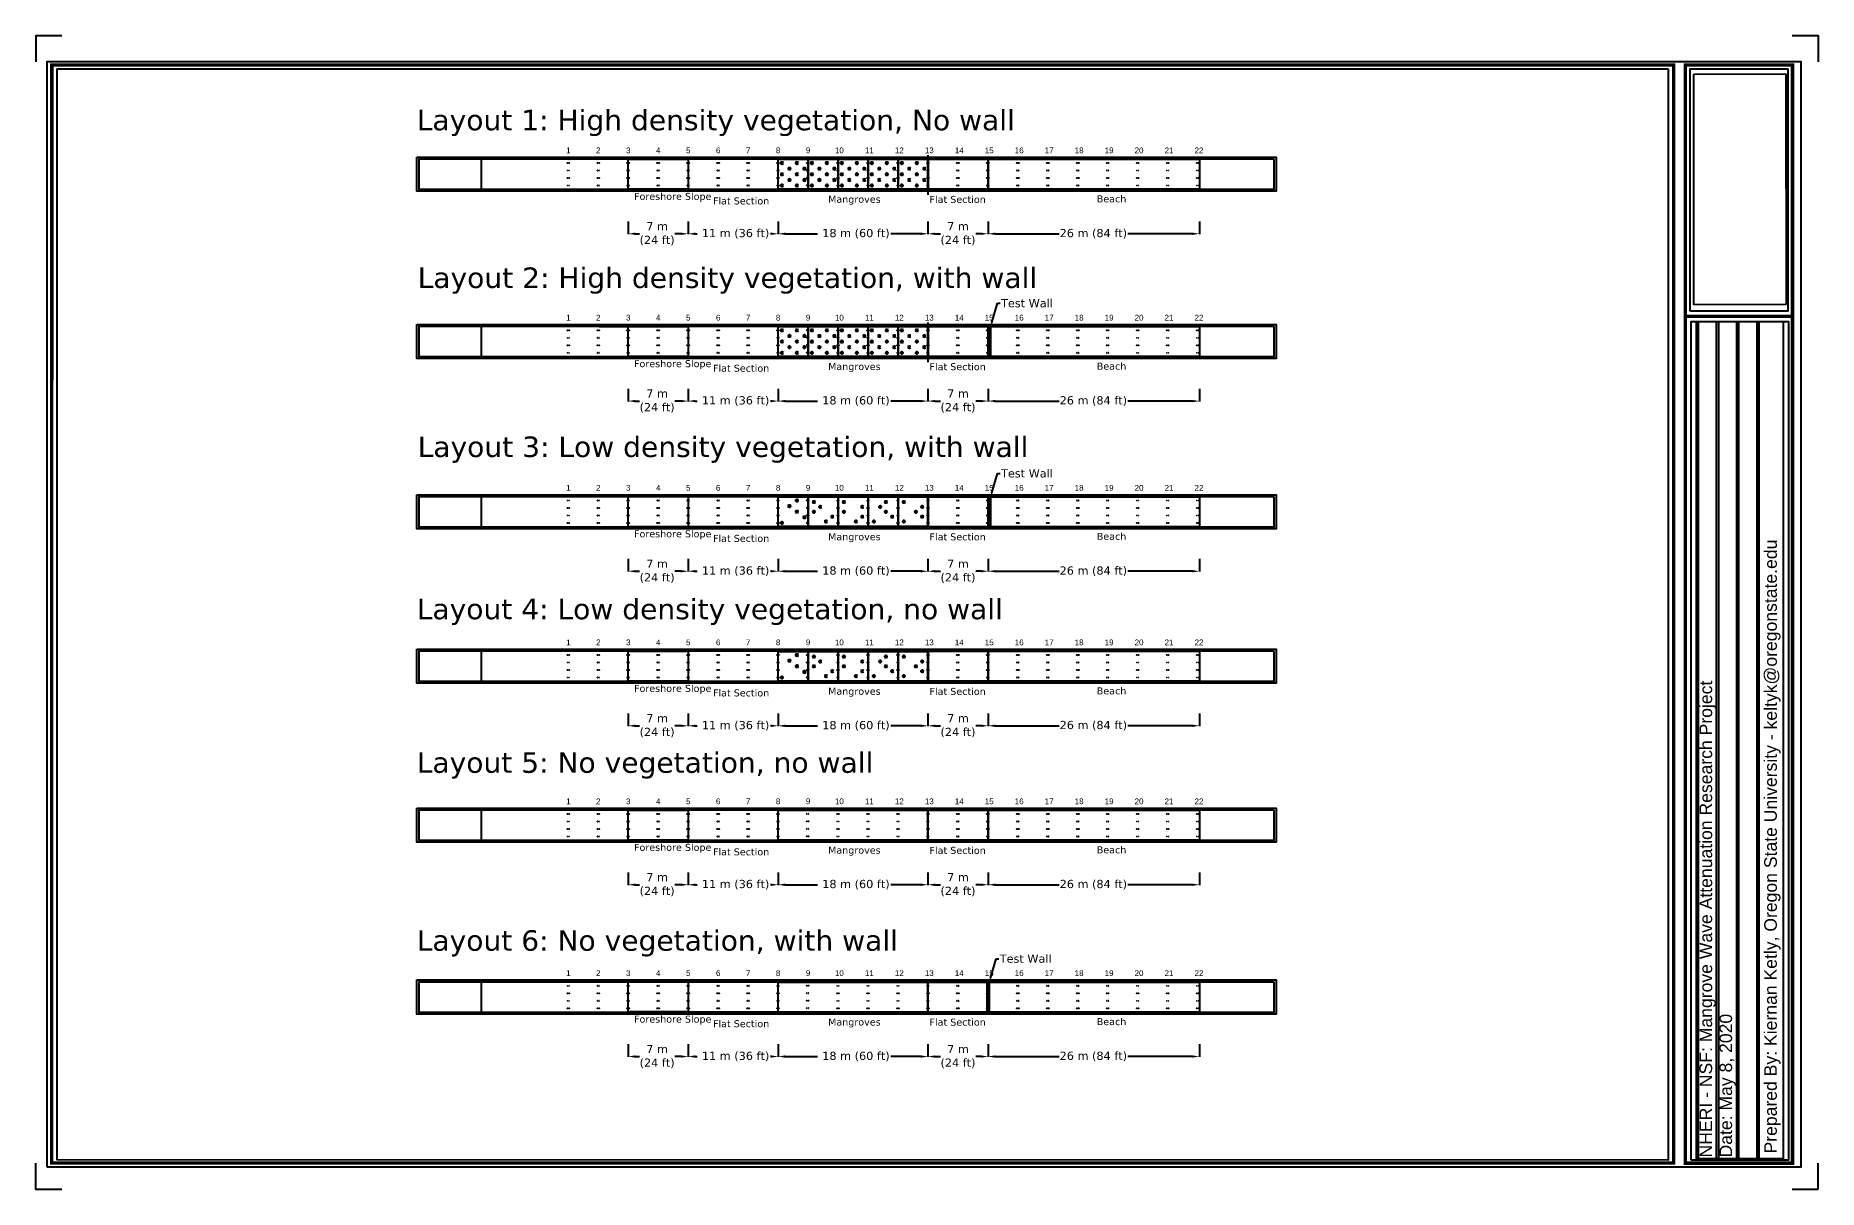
# Paper-space layout 'Layouts' of a CAD drawing. Header units: feet. Extents: x -9.9 to 37.6, y -9.3 to 21.4.
# The model-space entities are those that its viewports show. They can reach past a viewport. Long polylines and large blocks are cut down to what shows.
import ezdxf
from ezdxf import colors
from ezdxf.entities.mleader import LeaderData, LeaderLine
from ezdxf.math import Vec2, Vec3

# ---------------------------------------------------------------- set-up
doc = ezdxf.new("R2010")
doc.units = ezdxf.units.FT
doc.header["$MEASUREMENT"] = 0
doc.header["$PDMODE"] = 35
for name, color, linetype in [(').5 layer template', 7, 'Continuous'), ('ATM Mangroves', 3, 'Continuous'), ('Beach Slopes', 80, 'Continuous'), ('BRD', 7, 'Continuous'), ('G-ANNO-NPLT', 40, 'Continuous'), ('G-ANNO-SYMB-NPLT', 11, 'Continuous'), ('No of Bays', 2, 'Continuous'), ('Slabs', 7, 'Continuous'), ('Test Layer', 7, 'Continuous'), ('Viewport', 2, 'Continuous')]:
    doc.layers.add(name, color=color, linetype=linetype)
doc.layers.add('Plot View', color=2, linetype='Continuous', plot=False)
doc.styles.add('_ATM-F2', font='arial.ttf')
doc.styles.get("Standard").update_dxf_attribs({"font": 'verdana.ttf'})
doc.dimstyles.new('Meters', dxfattribs={"dimscale": 0.25, "dimtxt": 1, "dimasz": 0.18, "dimexe": 0.178, "dimexo": 0.0625, "dimgap": 0.09, "dimtad": 0, "dimtih": 1, "dimtoh": 1, "dimzin": 0, "dimdsep": 46, "dimtxsty": 'Standard', "dimcen": 0.09, "dimazin": 0, "dimtfac": 1, "dimtofl": 0, "dimtmove": 0, "dimatfit": 3, "dimfxl": 0.5, "dimfxlon": 1, "dimtolj": 1, "dimtzin": 0, "dimarcsym": 0})
picture_1 = doc.add_image_def('image1.jpg', size_in_pixel=(2000, 800))

psp = doc.layouts.new('Layouts')

# ---------------------------------------------------------------- texts
at = {"layer": 'G-ANNO-NPLT', "color": 18, "true_color": 0x000000, "char_height": 0.335, "attachment_point": 7, "rotation": 89.9979, "style": '_ATM-F2'}
for s, insert, width in [('Prepared By: Kiernan Ketly, Oregon State University - keltyk@oregonstate.edu', (36.551, -8.371), 22.25217), ('NHERI - NSF: Mangrove Wave Attenuation Research Project', (34.828, -8.477), 13.97968), ('Date: May 8, 2020', (35.359, -8.477), 13.97968)]:
    psp.add_mtext(s, dxfattribs=dict(at, insert=insert, width=width))

msp = doc.modelspace()

# ---------------------------------------------------------------- texts
at = {"layer": ').5 layer template', "transparency": 33554687, "char_height": 2.5, "attachment_point": 1}
for s, width, insert in [('\\A1;Layout 1: High density vegetation, No wall', 88.95632, (329.648, -409.399)), ('\\A1;Layout 2: High density vegetation, with wall', 88.95632, (329.758, -428.64)), ('\\A1;Layout 3: Low density vegetation, with wall', 86.12116, (329.758, -449.267)), ('\\A1;Layout 4: Low density vegetation, no wall', 86.12116, (329.648, -469.064)), ('Layout 5: No vegetation, no wall', 72.11417, (329.648, -487.802)), ('Layout 6: No vegetation, with wall', 72.11417, (329.648, -509.512))]:
    msp.add_mtext_dynamic_manual_height_columns(s, width=width, gutter_width=1, heights=[0], dxfattribs=dict(at, insert=insert))
at = {"color": 0, "transparency": 33554687, "char_height": 0.85, "attachment_point": 1}
for s, width, insert in [('Foreshore Slope', 8.92009, (356.164, -419.538)), ('Mangroves', 2.03217, (379.853, -419.89)), ('Flat Section', 14.66845, (392.221, -419.906)), ('Flat Section', 14.66845, (365.796, -420.093)), ('Foreshore Slope', 8.92009, (356.164, -439.953)), ('Flat Section', 14.66845, (365.796, -440.508)), ('Mangroves', 2.03217, (379.853, -440.305)), ('Flat Section', 14.66845, (392.221, -440.321)), ('Foreshore Slope', 8.92009, (356.164, -460.718)), ('Mangroves', 2.03217, (379.853, -461.07)), ('Flat Section', 14.66845, (392.221, -461.086)), ('Flat Section', 14.66845, (365.796, -461.273)), ('Foreshore Slope', 8.92009, (356.164, -479.577)), ('Flat Section', 14.66845, (365.796, -480.132)), ('Mangroves', 2.03217, (379.853, -479.929)), ('Flat Section', 14.66845, (392.221, -479.945)), ('Foreshore Slope', 8.92009, (356.164, -498.974)), ('Flat Section', 14.66845, (365.796, -499.528)), ('Mangroves', 2.03217, (379.853, -499.325)), ('Flat Section', 14.66845, (392.221, -499.341)), ('Foreshore Slope', 8.92009, (356.164, -519.937)), ('Flat Section', 14.66845, (365.796, -520.492)), ('Mangroves', 2.03217, (379.853, -520.289)), ('Flat Section', 14.66845, (392.221, -520.305))]:
    msp.add_mtext_dynamic_manual_height_columns(s, width=width, gutter_width=1, heights=[0], dxfattribs=dict(at, insert=insert))
at = {"layer": 'Beach Slopes', "color": 0, "transparency": 33554687, "char_height": 0.85, "attachment_point": 1}
for insert in [(412.634, -419.842), (412.634, -440.258), (412.634, -461.023), (412.634, -479.881), (412.634, -499.278), (412.634, -520.241)]:
    msp.add_mtext_dynamic_manual_height_columns('Beach', width=6.93141, gutter_width=1, heights=[0], dxfattribs=dict(at, insert=insert))
at = {"layer": 'No of Bays', "color": 0, "transparency": 33554687, "char_height": 3.5, "width": 19.93909, "attachment_point": 1}
for s, insert in [('{\\f@Arial Unicode MS|b0|i0|c0|p34;\\H0.2x;1}', (347.875, -413.997)), ('{\\f@Arial Unicode MS|b0|i0|c0|p34;\\H0.2x;2}', (351.532, -413.997)), ('{\\f@Arial Unicode MS|b0|i0|c0|p34;\\H0.2x;3}', (355.19, -413.997)), ('{\\f@Arial Unicode MS|b0|i0|c0|p34;\\H0.2x;4}', (358.847, -413.997)), ('{\\f@Arial Unicode MS|b0|i0|c0|p34;\\H0.2x;5}', (362.505, -413.997)), ('{\\f@Arial Unicode MS|b0|i0|c0|p34;\\H0.2x;6}', (366.163, -413.997)), ('{\\f@Arial Unicode MS|b0|i0|c0|p34;\\H0.2x;7}', (369.82, -413.997)), ('{\\f@Arial Unicode MS|b0|i0|c0|p34;\\H0.2x;8}', (373.478, -413.997)), ('{\\f@Arial Unicode MS|b0|i0|c0|p34;\\H0.2x;9}', (377.135, -413.997)), ('{\\f@Arial Unicode MS|b0|i0|c0|p34;\\H0.2x;10}', (380.681, -413.997)), ('{\\f@Arial Unicode MS|b0|i0|c0|p34;\\H0.2x;11}', (384.339, -413.997)), ('{\\f@Arial Unicode MS|b0|i0|c0|p34;\\H0.2x;12}', (387.997, -413.997)), ('{\\f@Arial Unicode MS|b0|i0|c0|p34;\\H0.2x;13}', (391.654, -413.997)), ('{\\f@Arial Unicode MS|b0|i0|c0|p34;\\H0.2x;14}', (395.312, -413.997)), ('{\\f@Arial Unicode MS|b0|i0|c0|p34;\\H0.2x;15}', (398.969, -413.997)), ('{\\f@Arial Unicode MS|b0|i0|c0|p34;\\H0.2x;16}', (402.627, -413.997)), ('{\\f@Arial Unicode MS|b0|i0|c0|p34;\\H0.2x;17}', (406.285, -413.997)), ('{\\f@Arial Unicode MS|b0|i0|c0|p34;\\H0.2x;18}', (409.942, -413.997)), ('{\\f@Arial Unicode MS|b0|i0|c0|p34;\\H0.2x;19}', (413.6, -413.997)), ('{\\f@Arial Unicode MS|b0|i0|c0|p34;\\H0.2x;20}', (417.257, -413.997)), ('{\\f@Arial Unicode MS|b0|i0|c0|p34;\\H0.2x;21}', (420.915, -413.997)), ('{\\f@Arial Unicode MS|b0|i0|c0|p34;\\H0.2x;22}', (424.573, -413.997)), ('{\\f@Arial Unicode MS|b0|i0|c0|p34;\\H0.2x;1}', (347.875, -434.413)), ('{\\f@Arial Unicode MS|b0|i0|c0|p34;\\H0.2x;2}', (351.532, -434.413)), ('{\\f@Arial Unicode MS|b0|i0|c0|p34;\\H0.2x;3}', (355.19, -434.413)), ('{\\f@Arial Unicode MS|b0|i0|c0|p34;\\H0.2x;4}', (358.847, -434.413)), ('{\\f@Arial Unicode MS|b0|i0|c0|p34;\\H0.2x;5}', (362.505, -434.413)), ('{\\f@Arial Unicode MS|b0|i0|c0|p34;\\H0.2x;6}', (366.163, -434.413)), ('{\\f@Arial Unicode MS|b0|i0|c0|p34;\\H0.2x;7}', (369.82, -434.413)), ('{\\f@Arial Unicode MS|b0|i0|c0|p34;\\H0.2x;8}', (373.478, -434.413)), ('{\\f@Arial Unicode MS|b0|i0|c0|p34;\\H0.2x;9}', (377.135, -434.413)), ('{\\f@Arial Unicode MS|b0|i0|c0|p34;\\H0.2x;10}', (380.681, -434.413)), ('{\\f@Arial Unicode MS|b0|i0|c0|p34;\\H0.2x;11}', (384.339, -434.413)), ('{\\f@Arial Unicode MS|b0|i0|c0|p34;\\H0.2x;12}', (387.997, -434.413)), ('{\\f@Arial Unicode MS|b0|i0|c0|p34;\\H0.2x;13}', (391.654, -434.413)), ('{\\f@Arial Unicode MS|b0|i0|c0|p34;\\H0.2x;14}', (395.312, -434.413)), ('{\\f@Arial Unicode MS|b0|i0|c0|p34;\\H0.2x;15}', (398.969, -434.413)), ('{\\f@Arial Unicode MS|b0|i0|c0|p34;\\H0.2x;16}', (402.627, -434.413)), ('{\\f@Arial Unicode MS|b0|i0|c0|p34;\\H0.2x;17}', (406.285, -434.413)), ('{\\f@Arial Unicode MS|b0|i0|c0|p34;\\H0.2x;18}', (409.942, -434.413)), ('{\\f@Arial Unicode MS|b0|i0|c0|p34;\\H0.2x;19}', (413.6, -434.413)), ('{\\f@Arial Unicode MS|b0|i0|c0|p34;\\H0.2x;20}', (417.257, -434.413)), ('{\\f@Arial Unicode MS|b0|i0|c0|p34;\\H0.2x;21}', (420.915, -434.413)), ('{\\f@Arial Unicode MS|b0|i0|c0|p34;\\H0.2x;22}', (424.573, -434.413)), ('{\\f@Arial Unicode MS|b0|i0|c0|p34;\\H0.2x;1}', (347.875, -455.178)), ('{\\f@Arial Unicode MS|b0|i0|c0|p34;\\H0.2x;2}', (351.532, -455.178)), ('{\\f@Arial Unicode MS|b0|i0|c0|p34;\\H0.2x;3}', (355.19, -455.178)), ('{\\f@Arial Unicode MS|b0|i0|c0|p34;\\H0.2x;4}', (358.847, -455.178)), ('{\\f@Arial Unicode MS|b0|i0|c0|p34;\\H0.2x;5}', (362.505, -455.178)), ('{\\f@Arial Unicode MS|b0|i0|c0|p34;\\H0.2x;6}', (366.163, -455.178)), ('{\\f@Arial Unicode MS|b0|i0|c0|p34;\\H0.2x;7}', (369.82, -455.178)), ('{\\f@Arial Unicode MS|b0|i0|c0|p34;\\H0.2x;8}', (373.478, -455.178)), ('{\\f@Arial Unicode MS|b0|i0|c0|p34;\\H0.2x;9}', (377.135, -455.178)), ('{\\f@Arial Unicode MS|b0|i0|c0|p34;\\H0.2x;10}', (380.681, -455.178)), ('{\\f@Arial Unicode MS|b0|i0|c0|p34;\\H0.2x;11}', (384.339, -455.178)), ('{\\f@Arial Unicode MS|b0|i0|c0|p34;\\H0.2x;12}', (387.997, -455.178)), ('{\\f@Arial Unicode MS|b0|i0|c0|p34;\\H0.2x;13}', (391.654, -455.178)), ('{\\f@Arial Unicode MS|b0|i0|c0|p34;\\H0.2x;14}', (395.312, -455.178)), ('{\\f@Arial Unicode MS|b0|i0|c0|p34;\\H0.2x;15}', (398.969, -455.178)), ('{\\f@Arial Unicode MS|b0|i0|c0|p34;\\H0.2x;16}', (402.627, -455.178)), ('{\\f@Arial Unicode MS|b0|i0|c0|p34;\\H0.2x;17}', (406.285, -455.178)), ('{\\f@Arial Unicode MS|b0|i0|c0|p34;\\H0.2x;18}', (409.942, -455.178)), ('{\\f@Arial Unicode MS|b0|i0|c0|p34;\\H0.2x;19}', (413.6, -455.178)), ('{\\f@Arial Unicode MS|b0|i0|c0|p34;\\H0.2x;20}', (417.257, -455.178)), ('{\\f@Arial Unicode MS|b0|i0|c0|p34;\\H0.2x;21}', (420.915, -455.178)), ('{\\f@Arial Unicode MS|b0|i0|c0|p34;\\H0.2x;22}', (424.573, -455.178)), ('{\\f@Arial Unicode MS|b0|i0|c0|p34;\\H0.2x;1}', (347.875, -474.036)), ('{\\f@Arial Unicode MS|b0|i0|c0|p34;\\H0.2x;2}', (351.532, -474.036)), ('{\\f@Arial Unicode MS|b0|i0|c0|p34;\\H0.2x;3}', (355.19, -474.036)), ('{\\f@Arial Unicode MS|b0|i0|c0|p34;\\H0.2x;4}', (358.847, -474.036)), ('{\\f@Arial Unicode MS|b0|i0|c0|p34;\\H0.2x;5}', (362.505, -474.036)), ('{\\f@Arial Unicode MS|b0|i0|c0|p34;\\H0.2x;6}', (366.163, -474.036)), ('{\\f@Arial Unicode MS|b0|i0|c0|p34;\\H0.2x;7}', (369.82, -474.036)), ('{\\f@Arial Unicode MS|b0|i0|c0|p34;\\H0.2x;8}', (373.478, -474.036)), ('{\\f@Arial Unicode MS|b0|i0|c0|p34;\\H0.2x;9}', (377.135, -474.036)), ('{\\f@Arial Unicode MS|b0|i0|c0|p34;\\H0.2x;10}', (380.681, -474.036)), ('{\\f@Arial Unicode MS|b0|i0|c0|p34;\\H0.2x;11}', (384.339, -474.036)), ('{\\f@Arial Unicode MS|b0|i0|c0|p34;\\H0.2x;12}', (387.997, -474.036)), ('{\\f@Arial Unicode MS|b0|i0|c0|p34;\\H0.2x;13}', (391.654, -474.036)), ('{\\f@Arial Unicode MS|b0|i0|c0|p34;\\H0.2x;14}', (395.312, -474.036)), ('{\\f@Arial Unicode MS|b0|i0|c0|p34;\\H0.2x;15}', (398.969, -474.036)), ('{\\f@Arial Unicode MS|b0|i0|c0|p34;\\H0.2x;16}', (402.627, -474.036)), ('{\\f@Arial Unicode MS|b0|i0|c0|p34;\\H0.2x;17}', (406.285, -474.036)), ('{\\f@Arial Unicode MS|b0|i0|c0|p34;\\H0.2x;18}', (409.942, -474.036)), ('{\\f@Arial Unicode MS|b0|i0|c0|p34;\\H0.2x;19}', (413.6, -474.036)), ('{\\f@Arial Unicode MS|b0|i0|c0|p34;\\H0.2x;20}', (417.257, -474.036)), ('{\\f@Arial Unicode MS|b0|i0|c0|p34;\\H0.2x;21}', (420.915, -474.036)), ('{\\f@Arial Unicode MS|b0|i0|c0|p34;\\H0.2x;22}', (424.573, -474.036)), ('{\\f@Arial Unicode MS|b0|i0|c0|p34;\\H0.2x;1}', (347.875, -493.433)), ('{\\f@Arial Unicode MS|b0|i0|c0|p34;\\H0.2x;2}', (351.532, -493.433)), ('{\\f@Arial Unicode MS|b0|i0|c0|p34;\\H0.2x;3}', (355.19, -493.433)), ('{\\f@Arial Unicode MS|b0|i0|c0|p34;\\H0.2x;4}', (358.847, -493.433)), ('{\\f@Arial Unicode MS|b0|i0|c0|p34;\\H0.2x;5}', (362.505, -493.433)), ('{\\f@Arial Unicode MS|b0|i0|c0|p34;\\H0.2x;6}', (366.163, -493.433)), ('{\\f@Arial Unicode MS|b0|i0|c0|p34;\\H0.2x;7}', (369.82, -493.433)), ('{\\f@Arial Unicode MS|b0|i0|c0|p34;\\H0.2x;8}', (373.478, -493.433)), ('{\\f@Arial Unicode MS|b0|i0|c0|p34;\\H0.2x;9}', (377.135, -493.433)), ('{\\f@Arial Unicode MS|b0|i0|c0|p34;\\H0.2x;10}', (380.681, -493.433)), ('{\\f@Arial Unicode MS|b0|i0|c0|p34;\\H0.2x;11}', (384.339, -493.433)), ('{\\f@Arial Unicode MS|b0|i0|c0|p34;\\H0.2x;12}', (387.997, -493.433)), ('{\\f@Arial Unicode MS|b0|i0|c0|p34;\\H0.2x;13}', (391.654, -493.433)), ('{\\f@Arial Unicode MS|b0|i0|c0|p34;\\H0.2x;14}', (395.312, -493.433)), ('{\\f@Arial Unicode MS|b0|i0|c0|p34;\\H0.2x;15}', (398.969, -493.433)), ('{\\f@Arial Unicode MS|b0|i0|c0|p34;\\H0.2x;16}', (402.627, -493.433)), ('{\\f@Arial Unicode MS|b0|i0|c0|p34;\\H0.2x;17}', (406.285, -493.433)), ('{\\f@Arial Unicode MS|b0|i0|c0|p34;\\H0.2x;18}', (409.942, -493.433)), ('{\\f@Arial Unicode MS|b0|i0|c0|p34;\\H0.2x;19}', (413.6, -493.433)), ('{\\f@Arial Unicode MS|b0|i0|c0|p34;\\H0.2x;20}', (417.257, -493.433)), ('{\\f@Arial Unicode MS|b0|i0|c0|p34;\\H0.2x;21}', (420.915, -493.433)), ('{\\f@Arial Unicode MS|b0|i0|c0|p34;\\H0.2x;22}', (424.573, -493.433)), ('{\\f@Arial Unicode MS|b0|i0|c0|p34;\\H0.2x;1}', (347.875, -514.396)), ('{\\f@Arial Unicode MS|b0|i0|c0|p34;\\H0.2x;2}', (351.532, -514.396)), ('{\\f@Arial Unicode MS|b0|i0|c0|p34;\\H0.2x;3}', (355.19, -514.396)), ('{\\f@Arial Unicode MS|b0|i0|c0|p34;\\H0.2x;4}', (358.847, -514.396)), ('{\\f@Arial Unicode MS|b0|i0|c0|p34;\\H0.2x;5}', (362.505, -514.396)), ('{\\f@Arial Unicode MS|b0|i0|c0|p34;\\H0.2x;6}', (366.163, -514.396)), ('{\\f@Arial Unicode MS|b0|i0|c0|p34;\\H0.2x;7}', (369.82, -514.396)), ('{\\f@Arial Unicode MS|b0|i0|c0|p34;\\H0.2x;8}', (373.478, -514.396)), ('{\\f@Arial Unicode MS|b0|i0|c0|p34;\\H0.2x;9}', (377.135, -514.396)), ('{\\f@Arial Unicode MS|b0|i0|c0|p34;\\H0.2x;10}', (380.681, -514.396)), ('{\\f@Arial Unicode MS|b0|i0|c0|p34;\\H0.2x;11}', (384.339, -514.396)), ('{\\f@Arial Unicode MS|b0|i0|c0|p34;\\H0.2x;12}', (387.997, -514.396)), ('{\\f@Arial Unicode MS|b0|i0|c0|p34;\\H0.2x;13}', (391.654, -514.396)), ('{\\f@Arial Unicode MS|b0|i0|c0|p34;\\H0.2x;14}', (395.312, -514.396)), ('{\\f@Arial Unicode MS|b0|i0|c0|p34;\\H0.2x;15}', (398.969, -514.396)), ('{\\f@Arial Unicode MS|b0|i0|c0|p34;\\H0.2x;16}', (402.627, -514.396)), ('{\\f@Arial Unicode MS|b0|i0|c0|p34;\\H0.2x;17}', (406.285, -514.396)), ('{\\f@Arial Unicode MS|b0|i0|c0|p34;\\H0.2x;18}', (409.942, -514.396)), ('{\\f@Arial Unicode MS|b0|i0|c0|p34;\\H0.2x;19}', (413.6, -514.396)), ('{\\f@Arial Unicode MS|b0|i0|c0|p34;\\H0.2x;20}', (417.257, -514.396)), ('{\\f@Arial Unicode MS|b0|i0|c0|p34;\\H0.2x;21}', (420.915, -514.396)), ('{\\f@Arial Unicode MS|b0|i0|c0|p34;\\H0.2x;22}', (424.573, -514.396))]:
    msp.add_mtext(s, dxfattribs=dict(at, insert=insert))

# ---------------------------------------------------------------- blocks, each defined once
blk = doc.blocks.new('*D40')
at = {"layer": 'Beach Slopes', "color": 0, "lineweight": -2, "transparency": 16777216}
for p, q in [((373.76, -423.03), (373.76, -424.57)), ((392.04, -423.03), (392.04, -424.57)), ((374.63, -424.53), (378.55, -424.53)), ((391.16, -424.53), (387.51, -424.53))]:
    blk.add_line(p, q, dxfattribs=at)
at = {"layer": 'Beach Slopes', "color": 0, "transparency": 16777216}
for points in [[(374.63, -424.38), (374.63, -424.67), (373.76, -424.53)], [(391.16, -424.38), (391.16, -424.67), (392.04, -424.53)]]:
    blk.add_solid(points, dxfattribs=at)
at = {"layer": 'Defpoints', "color": 0, "transparency": 16777216}
for p in [(373.76, -419.09), (392.04, -419.1), (392.04, -424.53)]:
    blk.add_point(p, dxfattribs=at)
at = {"layer": 'Beach Slopes', "color": 0, "transparency": 16777216, "insert": (383.03, -424.53), "char_height": 0.25, "attachment_point": 5}
blk.add_mtext('\\A1;{\\H4x; 18 m (60 ft)}', dxfattribs=at)
blk = doc.blocks.new('*D41')
at = {"layer": 'Beach Slopes', "color": 0, "lineweight": -2, "transparency": 16777216}
for p, q in [((399.37, -423.03), (399.37, -424.57)), ((425.16, -423.03), (425.16, -424.57)), ((400.25, -424.53), (408.04, -424.53)), ((424.28, -424.53), (416.41, -424.53))]:
    blk.add_line(p, q, dxfattribs=at)
at = {"layer": 'Beach Slopes', "color": 0, "transparency": 16777216}
for points in [[(400.25, -424.38), (400.25, -424.67), (399.37, -424.53)], [(424.28, -424.38), (424.28, -424.67), (425.16, -424.53)]]:
    blk.add_solid(points, dxfattribs=at)
at = {"layer": 'Defpoints', "color": 0, "transparency": 16777216}
for p in [(399.37, -419.1), (425.16, -419.09), (425.16, -424.53)]:
    blk.add_point(p, dxfattribs=at)
at = {"layer": 'Beach Slopes', "color": 0, "transparency": 16777216, "insert": (412.22, -424.53), "char_height": 0.25, "attachment_point": 5}
blk.add_mtext('\\A1;{\\H4x;26 m (84 ft)}', dxfattribs=at)
blk = doc.blocks.new('*D42')
at = {"layer": 'Beach Slopes', "color": 0, "lineweight": -2, "transparency": 16777216}
for p, q in [((355.45, -423.03), (355.45, -424.57)), ((362.77, -423.03), (362.77, -424.57)), ((356.32, -424.53), (356.83, -424.53)), ((361.89, -424.53), (361.14, -424.53))]:
    blk.add_line(p, q, dxfattribs=at)
at = {"layer": 'Beach Slopes', "color": 0, "transparency": 16777216}
for points in [[(356.32, -424.38), (356.32, -424.67), (355.45, -424.53)], [(361.89, -424.38), (361.89, -424.67), (362.77, -424.53)]]:
    blk.add_solid(points, dxfattribs=at)
at = {"layer": 'Defpoints', "color": 0, "transparency": 16777216}
for p in [(355.45, -419.08), (362.77, -419.09), (362.77, -424.53)]:
    blk.add_point(p, dxfattribs=at)
at = {"layer": 'Beach Slopes', "color": 0, "transparency": 16777216, "insert": (358.98, -424.53), "char_height": 0.25, "width": 5.0711, "attachment_point": 5}
blk.add_mtext('\\A1;{\\H4x;7 m\\P(24 ft)}', dxfattribs=at)
blk = doc.blocks.new('*D38')
at = {"layer": 'Beach Slopes', "color": 0, "lineweight": -2, "transparency": 16777216}
for p, q in [((362.77, -423.03), (362.77, -424.57)), ((373.76, -423.03), (373.76, -424.57)), ((363.64, -424.53), (363.86, -424.53)), ((372.88, -424.53), (372.82, -424.53))]:
    blk.add_line(p, q, dxfattribs=at)
at = {"layer": 'Beach Slopes', "color": 0, "transparency": 16777216}
for points in [[(363.64, -424.38), (363.64, -424.67), (362.77, -424.53)], [(372.88, -424.38), (372.88, -424.67), (373.76, -424.53)]]:
    blk.add_solid(points, dxfattribs=at)
at = {"layer": 'Defpoints', "color": 0, "transparency": 16777216}
for p in [(362.77, -419.09), (373.76, -419.09), (373.76, -424.53)]:
    blk.add_point(p, dxfattribs=at)
at = {"layer": 'Beach Slopes', "color": 0, "transparency": 16777216, "insert": (368.34, -424.53), "char_height": 0.25, "attachment_point": 5}
blk.add_mtext('\\A1;{\\H4x; 11 m (36 ft)}', dxfattribs=at)
blk = doc.blocks.new('*D39')
at = {"layer": 'Beach Slopes', "color": 0, "lineweight": -2, "transparency": 16777216}
for p, q in [((392.04, -423.03), (392.04, -424.57)), ((399.37, -423.03), (399.37, -424.57)), ((392.91, -424.53), (393.55, -424.53)), ((398.5, -424.53), (397.86, -424.53))]:
    blk.add_line(p, q, dxfattribs=at)
at = {"layer": 'Beach Slopes', "color": 0, "transparency": 16777216}
for points in [[(392.91, -424.38), (392.91, -424.67), (392.04, -424.53)], [(398.5, -424.38), (398.5, -424.67), (399.37, -424.53)]]:
    blk.add_solid(points, dxfattribs=at)
at = {"layer": 'Defpoints', "color": 0, "transparency": 16777216}
for p in [(392.04, -419.1), (399.37, -419.09), (399.37, -424.53)]:
    blk.add_point(p, dxfattribs=at)
at = {"layer": 'Beach Slopes', "color": 0, "transparency": 16777216, "insert": (395.7, -424.53), "char_height": 0.25, "attachment_point": 5}
blk.add_mtext('\\A1;{\\H4x;7 m \\P(24 ft)}', dxfattribs=at)
blk = doc.blocks.new('*D124')
at = {"layer": 'Beach Slopes', "color": 0, "lineweight": -2, "transparency": 16777216}
for p, q in [((373.76, -443.44), (373.76, -444.99)), ((392.04, -443.44), (392.04, -444.99)), ((374.63, -444.94), (378.55, -444.94)), ((391.16, -444.94), (387.51, -444.94))]:
    blk.add_line(p, q, dxfattribs=at)
at = {"layer": 'Beach Slopes', "color": 0, "transparency": 16777216}
for points in [[(374.63, -444.8), (374.63, -445.09), (373.76, -444.94)], [(391.16, -444.8), (391.16, -445.09), (392.04, -444.94)]]:
    blk.add_solid(points, dxfattribs=at)
at = {"layer": 'Defpoints', "color": 0, "transparency": 16777216}
for p in [(373.76, -439.51), (392.04, -439.51), (392.04, -444.94)]:
    blk.add_point(p, dxfattribs=at)
at = {"layer": 'Beach Slopes', "color": 0, "transparency": 16777216, "insert": (383.03, -444.94), "char_height": 0.25, "attachment_point": 5}
blk.add_mtext('\\A1;{\\H4x; 18 m (60 ft)}', dxfattribs=at)
blk = doc.blocks.new('*D125')
at = {"layer": 'Beach Slopes', "color": 0, "lineweight": -2, "transparency": 16777216}
for p, q in [((399.37, -443.44), (399.37, -444.99)), ((425.16, -443.44), (425.16, -444.99)), ((400.25, -444.94), (408.04, -444.94)), ((424.28, -444.94), (416.41, -444.94))]:
    blk.add_line(p, q, dxfattribs=at)
at = {"layer": 'Beach Slopes', "color": 0, "transparency": 16777216}
for points in [[(400.25, -444.8), (400.25, -445.09), (399.37, -444.94)], [(424.28, -444.8), (424.28, -445.09), (425.16, -444.94)]]:
    blk.add_solid(points, dxfattribs=at)
at = {"layer": 'Defpoints', "color": 0, "transparency": 16777216}
for p in [(399.37, -439.51), (425.16, -439.51), (425.16, -444.94)]:
    blk.add_point(p, dxfattribs=at)
at = {"layer": 'Beach Slopes', "color": 0, "transparency": 16777216, "insert": (412.22, -444.94), "char_height": 0.25, "attachment_point": 5}
blk.add_mtext('\\A1;{\\H4x;26 m (84 ft)}', dxfattribs=at)
blk = doc.blocks.new('*D126')
at = {"layer": 'Beach Slopes', "color": 0, "lineweight": -2, "transparency": 16777216}
for p, q in [((355.45, -443.44), (355.45, -444.99)), ((362.77, -443.44), (362.77, -444.99)), ((356.32, -444.94), (356.83, -444.94)), ((361.89, -444.94), (361.14, -444.94))]:
    blk.add_line(p, q, dxfattribs=at)
at = {"layer": 'Beach Slopes', "color": 0, "transparency": 16777216}
for points in [[(356.32, -444.8), (356.32, -445.09), (355.45, -444.94)], [(361.89, -444.8), (361.89, -445.09), (362.77, -444.94)]]:
    blk.add_solid(points, dxfattribs=at)
at = {"layer": 'Defpoints', "color": 0, "transparency": 16777216}
for p in [(355.45, -439.49), (362.77, -439.51), (362.77, -444.94)]:
    blk.add_point(p, dxfattribs=at)
at = {"layer": 'Beach Slopes', "color": 0, "transparency": 16777216, "insert": (358.98, -444.94), "char_height": 0.25, "width": 5.0711, "attachment_point": 5}
blk.add_mtext('\\A1;{\\H4x;7 m\\P(24 ft)}', dxfattribs=at)
blk = doc.blocks.new('*D122')
at = {"layer": 'Beach Slopes', "color": 0, "lineweight": -2, "transparency": 16777216}
for p, q in [((362.77, -443.44), (362.77, -444.99)), ((373.76, -443.44), (373.76, -444.99)), ((363.64, -444.94), (363.86, -444.94)), ((372.88, -444.94), (372.82, -444.94))]:
    blk.add_line(p, q, dxfattribs=at)
at = {"layer": 'Beach Slopes', "color": 0, "transparency": 16777216}
for points in [[(363.64, -444.8), (363.64, -445.09), (362.77, -444.94)], [(372.88, -444.8), (372.88, -445.09), (373.76, -444.94)]]:
    blk.add_solid(points, dxfattribs=at)
at = {"layer": 'Defpoints', "color": 0, "transparency": 16777216}
for p in [(362.77, -439.51), (373.76, -439.51), (373.76, -444.94)]:
    blk.add_point(p, dxfattribs=at)
at = {"layer": 'Beach Slopes', "color": 0, "transparency": 16777216, "insert": (368.34, -444.94), "char_height": 0.25, "attachment_point": 5}
blk.add_mtext('\\A1;{\\H4x; 11 m (36 ft)}', dxfattribs=at)
blk = doc.blocks.new('*D123')
at = {"layer": 'Beach Slopes', "color": 0, "lineweight": -2, "transparency": 16777216}
for p, q in [((392.04, -443.44), (392.04, -444.99)), ((399.37, -443.44), (399.37, -444.99)), ((392.91, -444.94), (393.55, -444.94)), ((398.5, -444.94), (397.86, -444.94))]:
    blk.add_line(p, q, dxfattribs=at)
at = {"layer": 'Beach Slopes', "color": 0, "transparency": 16777216}
for points in [[(392.91, -444.8), (392.91, -445.09), (392.04, -444.94)], [(398.5, -444.8), (398.5, -445.09), (399.37, -444.94)]]:
    blk.add_solid(points, dxfattribs=at)
at = {"layer": 'Defpoints', "color": 0, "transparency": 16777216}
for p in [(392.04, -439.51), (399.37, -439.51), (399.37, -444.94)]:
    blk.add_point(p, dxfattribs=at)
at = {"layer": 'Beach Slopes', "color": 0, "transparency": 16777216, "insert": (395.7, -444.94), "char_height": 0.25, "attachment_point": 5}
blk.add_mtext('\\A1;{\\H4x;7 m \\P(24 ft)}', dxfattribs=at)
blk = doc.blocks.new('*D129')
at = {"layer": 'Beach Slopes', "color": 0, "lineweight": -2, "transparency": 16777216}
for p, q in [((373.76, -464.21), (373.76, -465.75)), ((392.04, -464.21), (392.04, -465.75)), ((374.63, -465.71), (378.55, -465.71)), ((391.16, -465.71), (387.51, -465.71))]:
    blk.add_line(p, q, dxfattribs=at)
at = {"layer": 'Beach Slopes', "color": 0, "transparency": 16777216}
for points in [[(374.63, -465.56), (374.63, -465.85), (373.76, -465.71)], [(391.16, -465.56), (391.16, -465.85), (392.04, -465.71)]]:
    blk.add_solid(points, dxfattribs=at)
at = {"layer": 'Defpoints', "color": 0, "transparency": 16777216}
for p in [(373.76, -460.27), (392.04, -460.28), (392.04, -465.71)]:
    blk.add_point(p, dxfattribs=at)
at = {"layer": 'Beach Slopes', "color": 0, "transparency": 16777216, "insert": (383.03, -465.71), "char_height": 0.25, "attachment_point": 5}
blk.add_mtext('\\A1;{\\H4x; 18 m (60 ft)}', dxfattribs=at)
blk = doc.blocks.new('*D130')
at = {"layer": 'Beach Slopes', "color": 0, "lineweight": -2, "transparency": 16777216}
for p, q in [((399.37, -464.21), (399.37, -465.75)), ((425.16, -464.21), (425.16, -465.75)), ((400.25, -465.71), (408.04, -465.71)), ((424.28, -465.71), (416.41, -465.71))]:
    blk.add_line(p, q, dxfattribs=at)
at = {"layer": 'Beach Slopes', "color": 0, "transparency": 16777216}
for points in [[(400.25, -465.56), (400.25, -465.85), (399.37, -465.71)], [(424.28, -465.56), (424.28, -465.85), (425.16, -465.71)]]:
    blk.add_solid(points, dxfattribs=at)
at = {"layer": 'Defpoints', "color": 0, "transparency": 16777216}
for p in [(399.37, -460.28), (425.16, -460.27), (425.16, -465.71)]:
    blk.add_point(p, dxfattribs=at)
at = {"layer": 'Beach Slopes', "color": 0, "transparency": 16777216, "insert": (412.22, -465.71), "char_height": 0.25, "attachment_point": 5}
blk.add_mtext('\\A1;{\\H4x;26 m (84 ft)}', dxfattribs=at)
blk = doc.blocks.new('*D131')
at = {"layer": 'Beach Slopes', "color": 0, "lineweight": -2, "transparency": 16777216}
for p, q in [((355.45, -464.21), (355.45, -465.75)), ((362.77, -464.21), (362.77, -465.75)), ((356.32, -465.71), (356.83, -465.71)), ((361.89, -465.71), (361.14, -465.71))]:
    blk.add_line(p, q, dxfattribs=at)
at = {"layer": 'Beach Slopes', "color": 0, "transparency": 16777216}
for points in [[(356.32, -465.56), (356.32, -465.85), (355.45, -465.71)], [(361.89, -465.56), (361.89, -465.85), (362.77, -465.71)]]:
    blk.add_solid(points, dxfattribs=at)
at = {"layer": 'Defpoints', "color": 0, "transparency": 16777216}
for p in [(355.45, -460.26), (362.77, -460.27), (362.77, -465.71)]:
    blk.add_point(p, dxfattribs=at)
at = {"layer": 'Beach Slopes', "color": 0, "transparency": 16777216, "insert": (358.98, -465.71), "char_height": 0.25, "width": 5.0711, "attachment_point": 5}
blk.add_mtext('\\A1;{\\H4x;7 m\\P(24 ft)}', dxfattribs=at)
blk = doc.blocks.new('*D127')
at = {"layer": 'Beach Slopes', "color": 0, "lineweight": -2, "transparency": 16777216}
for p, q in [((362.77, -464.21), (362.77, -465.75)), ((373.76, -464.21), (373.76, -465.75)), ((363.64, -465.71), (363.86, -465.71)), ((372.88, -465.71), (372.82, -465.71))]:
    blk.add_line(p, q, dxfattribs=at)
at = {"layer": 'Beach Slopes', "color": 0, "transparency": 16777216}
for points in [[(363.64, -465.56), (363.64, -465.85), (362.77, -465.71)], [(372.88, -465.56), (372.88, -465.85), (373.76, -465.71)]]:
    blk.add_solid(points, dxfattribs=at)
at = {"layer": 'Defpoints', "color": 0, "transparency": 16777216}
for p in [(362.77, -460.27), (373.76, -460.27), (373.76, -465.71)]:
    blk.add_point(p, dxfattribs=at)
at = {"layer": 'Beach Slopes', "color": 0, "transparency": 16777216, "insert": (368.34, -465.71), "char_height": 0.25, "attachment_point": 5}
blk.add_mtext('\\A1;{\\H4x; 11 m (36 ft)}', dxfattribs=at)
blk = doc.blocks.new('*D128')
at = {"layer": 'Beach Slopes', "color": 0, "lineweight": -2, "transparency": 16777216}
for p, q in [((392.04, -464.21), (392.04, -465.75)), ((399.37, -464.21), (399.37, -465.75)), ((392.91, -465.71), (393.55, -465.71)), ((398.5, -465.71), (397.86, -465.71))]:
    blk.add_line(p, q, dxfattribs=at)
at = {"layer": 'Beach Slopes', "color": 0, "transparency": 16777216}
for points in [[(392.91, -465.56), (392.91, -465.85), (392.04, -465.71)], [(398.5, -465.56), (398.5, -465.85), (399.37, -465.71)]]:
    blk.add_solid(points, dxfattribs=at)
at = {"layer": 'Defpoints', "color": 0, "transparency": 16777216}
for p in [(392.04, -460.28), (399.37, -460.27), (399.37, -465.71)]:
    blk.add_point(p, dxfattribs=at)
at = {"layer": 'Beach Slopes', "color": 0, "transparency": 16777216, "insert": (395.7, -465.71), "char_height": 0.25, "attachment_point": 5}
blk.add_mtext('\\A1;{\\H4x;7 m \\P(24 ft)}', dxfattribs=at)
blk = doc.blocks.new('*D134')
at = {"layer": 'Beach Slopes', "color": 0, "lineweight": -2, "transparency": 16777216}
for p, q in [((373.76, -483.07), (373.76, -484.61)), ((374.63, -484.57), (378.55, -484.57)), ((391.16, -484.57), (387.51, -484.57)), ((392.04, -483.07), (392.04, -484.61))]:
    blk.add_line(p, q, dxfattribs=at)
at = {"layer": 'Beach Slopes', "color": 0, "transparency": 16777216}
for points in [[(374.63, -484.42), (374.63, -484.71), (373.76, -484.57)], [(391.16, -484.42), (391.16, -484.71), (392.04, -484.57)]]:
    blk.add_solid(points, dxfattribs=at)
at = {"layer": 'Defpoints', "color": 0, "transparency": 16777216}
for p in [(373.76, -479.13), (392.04, -479.14), (392.04, -484.57)]:
    blk.add_point(p, dxfattribs=at)
at = {"layer": 'Beach Slopes', "color": 0, "transparency": 16777216, "insert": (383.03, -484.57), "char_height": 0.25, "attachment_point": 5}
blk.add_mtext('\\A1;{\\H4x; 18 m (60 ft)}', dxfattribs=at)
blk = doc.blocks.new('*D135')
at = {"layer": 'Beach Slopes', "color": 0, "lineweight": -2, "transparency": 16777216}
for p, q in [((399.37, -483.06), (399.37, -484.61)), ((400.25, -484.56), (408.04, -484.56)), ((424.28, -484.56), (416.41, -484.56)), ((425.16, -483.06), (425.16, -484.61))]:
    blk.add_line(p, q, dxfattribs=at)
at = {"layer": 'Beach Slopes', "color": 0, "transparency": 16777216}
for points in [[(400.25, -484.42), (400.25, -484.71), (399.37, -484.56)], [(424.28, -484.42), (424.28, -484.71), (425.16, -484.56)]]:
    blk.add_solid(points, dxfattribs=at)
at = {"layer": 'Defpoints', "color": 0, "transparency": 16777216}
for p in [(399.37, -479.14), (425.16, -479.13), (425.16, -484.56)]:
    blk.add_point(p, dxfattribs=at)
at = {"layer": 'Beach Slopes', "color": 0, "transparency": 16777216, "insert": (412.22, -484.56), "char_height": 0.25, "attachment_point": 5}
blk.add_mtext('\\A1;{\\H4x;26 m (84 ft)}', dxfattribs=at)
blk = doc.blocks.new('*D136')
at = {"layer": 'Beach Slopes', "color": 0, "lineweight": -2, "transparency": 16777216}
for p, q in [((355.45, -483.07), (355.45, -484.61)), ((356.32, -484.57), (356.83, -484.57)), ((361.89, -484.57), (361.14, -484.57)), ((362.77, -483.07), (362.77, -484.61))]:
    blk.add_line(p, q, dxfattribs=at)
at = {"layer": 'Beach Slopes', "color": 0, "transparency": 16777216}
for points in [[(356.32, -484.42), (356.32, -484.71), (355.45, -484.57)], [(361.89, -484.42), (361.89, -484.71), (362.77, -484.57)]]:
    blk.add_solid(points, dxfattribs=at)
at = {"layer": 'Defpoints', "color": 0, "transparency": 16777216}
for p in [(355.45, -479.12), (362.77, -479.13), (362.77, -484.57)]:
    blk.add_point(p, dxfattribs=at)
at = {"layer": 'Beach Slopes', "color": 0, "transparency": 16777216, "insert": (358.98, -484.57), "char_height": 0.25, "width": 5.0711, "attachment_point": 5}
blk.add_mtext('\\A1;{\\H4x;7 m\\P(24 ft)}', dxfattribs=at)
blk = doc.blocks.new('*D132')
at = {"layer": 'Beach Slopes', "color": 0, "lineweight": -2, "transparency": 16777216}
for p, q in [((362.77, -483.07), (362.77, -484.61)), ((363.64, -484.57), (363.86, -484.57)), ((372.88, -484.57), (372.82, -484.57)), ((373.76, -483.07), (373.76, -484.61))]:
    blk.add_line(p, q, dxfattribs=at)
at = {"layer": 'Beach Slopes', "color": 0, "transparency": 16777216}
for points in [[(363.64, -484.42), (363.64, -484.71), (362.77, -484.57)], [(372.88, -484.42), (372.88, -484.71), (373.76, -484.57)]]:
    blk.add_solid(points, dxfattribs=at)
at = {"layer": 'Defpoints', "color": 0, "transparency": 16777216}
for p in [(362.77, -479.13), (373.76, -479.13), (373.76, -484.57)]:
    blk.add_point(p, dxfattribs=at)
at = {"layer": 'Beach Slopes', "color": 0, "transparency": 16777216, "insert": (368.34, -484.57), "char_height": 0.25, "attachment_point": 5}
blk.add_mtext('\\A1;{\\H4x; 11 m (36 ft)}', dxfattribs=at)
blk = doc.blocks.new('*D133')
at = {"layer": 'Beach Slopes', "color": 0, "lineweight": -2, "transparency": 16777216}
for p, q in [((392.04, -483.07), (392.04, -484.61)), ((392.91, -484.57), (393.55, -484.57)), ((398.5, -484.57), (397.86, -484.57)), ((399.37, -483.07), (399.37, -484.61))]:
    blk.add_line(p, q, dxfattribs=at)
at = {"layer": 'Beach Slopes', "color": 0, "transparency": 16777216}
for points in [[(392.91, -484.42), (392.91, -484.71), (392.04, -484.57)], [(398.5, -484.42), (398.5, -484.71), (399.37, -484.57)]]:
    blk.add_solid(points, dxfattribs=at)
at = {"layer": 'Defpoints', "color": 0, "transparency": 16777216}
for p in [(392.04, -479.14), (399.37, -479.13), (399.37, -484.57)]:
    blk.add_point(p, dxfattribs=at)
at = {"layer": 'Beach Slopes', "color": 0, "transparency": 16777216, "insert": (395.7, -484.57), "char_height": 0.25, "attachment_point": 5}
blk.add_mtext('\\A1;{\\H4x;7 m \\P(24 ft)}', dxfattribs=at)
blk = doc.blocks.new('*D139')
at = {"layer": 'Beach Slopes', "color": 0, "lineweight": -2, "transparency": 16777216}
for p, q in [((373.76, -502.46), (373.76, -504.01)), ((392.04, -502.46), (392.04, -504.01)), ((374.63, -503.96), (378.55, -503.96)), ((391.16, -503.96), (387.51, -503.96))]:
    blk.add_line(p, q, dxfattribs=at)
at = {"layer": 'Beach Slopes', "color": 0, "transparency": 16777216}
for points in [[(374.63, -503.82), (374.63, -504.11), (373.76, -503.96)], [(391.16, -503.82), (391.16, -504.11), (392.04, -503.96)]]:
    blk.add_solid(points, dxfattribs=at)
at = {"layer": 'Defpoints', "color": 0, "transparency": 16777216}
for p in [(373.76, -498.53), (392.04, -498.53), (392.04, -503.96)]:
    blk.add_point(p, dxfattribs=at)
at = {"layer": 'Beach Slopes', "color": 0, "transparency": 16777216, "insert": (383.03, -503.96), "char_height": 0.25, "attachment_point": 5}
blk.add_mtext('\\A1;{\\H4x; 18 m (60 ft)}', dxfattribs=at)
blk = doc.blocks.new('*D140')
at = {"layer": 'Beach Slopes', "color": 0, "lineweight": -2, "transparency": 16777216}
for p, q in [((399.37, -502.46), (399.37, -504.01)), ((425.16, -502.46), (425.16, -504.01)), ((400.25, -503.96), (408.04, -503.96)), ((424.28, -503.96), (416.41, -503.96))]:
    blk.add_line(p, q, dxfattribs=at)
at = {"layer": 'Beach Slopes', "color": 0, "transparency": 16777216}
for points in [[(400.25, -503.82), (400.25, -504.11), (399.37, -503.96)], [(424.28, -503.82), (424.28, -504.11), (425.16, -503.96)]]:
    blk.add_solid(points, dxfattribs=at)
at = {"layer": 'Defpoints', "color": 0, "transparency": 16777216}
for p in [(399.37, -498.53), (425.16, -498.53), (425.16, -503.96)]:
    blk.add_point(p, dxfattribs=at)
at = {"layer": 'Beach Slopes', "color": 0, "transparency": 16777216, "insert": (412.22, -503.96), "char_height": 0.25, "attachment_point": 5}
blk.add_mtext('\\A1;{\\H4x;26 m (84 ft)}', dxfattribs=at)
blk = doc.blocks.new('*D141')
at = {"layer": 'Beach Slopes', "color": 0, "lineweight": -2, "transparency": 16777216}
for p, q in [((355.45, -502.46), (355.45, -504.01)), ((362.77, -502.46), (362.77, -504.01)), ((356.32, -503.96), (356.83, -503.96)), ((361.89, -503.96), (361.14, -503.96))]:
    blk.add_line(p, q, dxfattribs=at)
at = {"layer": 'Beach Slopes', "color": 0, "transparency": 16777216}
for points in [[(356.32, -503.82), (356.32, -504.11), (355.45, -503.96)], [(361.89, -503.82), (361.89, -504.11), (362.77, -503.96)]]:
    blk.add_solid(points, dxfattribs=at)
at = {"layer": 'Defpoints', "color": 0, "transparency": 16777216}
for p in [(355.45, -498.52), (362.77, -498.53), (362.77, -503.96)]:
    blk.add_point(p, dxfattribs=at)
at = {"layer": 'Beach Slopes', "color": 0, "transparency": 16777216, "insert": (358.98, -503.96), "char_height": 0.25, "width": 5.0711, "attachment_point": 5}
blk.add_mtext('\\A1;{\\H4x;7 m\\P(24 ft)}', dxfattribs=at)
blk = doc.blocks.new('*D137')
at = {"layer": 'Beach Slopes', "color": 0, "lineweight": -2, "transparency": 16777216}
for p, q in [((362.77, -502.46), (362.77, -504.01)), ((373.76, -502.46), (373.76, -504.01)), ((363.64, -503.96), (363.86, -503.96)), ((372.88, -503.96), (372.82, -503.96))]:
    blk.add_line(p, q, dxfattribs=at)
at = {"layer": 'Beach Slopes', "color": 0, "transparency": 16777216}
for points in [[(363.64, -503.82), (363.64, -504.11), (362.77, -503.96)], [(372.88, -503.82), (372.88, -504.11), (373.76, -503.96)]]:
    blk.add_solid(points, dxfattribs=at)
at = {"layer": 'Defpoints', "color": 0, "transparency": 16777216}
for p in [(362.77, -498.53), (373.76, -498.53), (373.76, -503.96)]:
    blk.add_point(p, dxfattribs=at)
at = {"layer": 'Beach Slopes', "color": 0, "transparency": 16777216, "insert": (368.34, -503.96), "char_height": 0.25, "attachment_point": 5}
blk.add_mtext('\\A1;{\\H4x; 11 m (36 ft)}', dxfattribs=at)
blk = doc.blocks.new('*D138')
at = {"layer": 'Beach Slopes', "color": 0, "lineweight": -2, "transparency": 16777216}
for p, q in [((392.04, -502.46), (392.04, -504.01)), ((399.37, -502.46), (399.37, -504.01)), ((392.91, -503.96), (393.55, -503.96)), ((398.5, -503.96), (397.86, -503.96))]:
    blk.add_line(p, q, dxfattribs=at)
at = {"layer": 'Beach Slopes', "color": 0, "transparency": 16777216}
for points in [[(392.91, -503.82), (392.91, -504.11), (392.04, -503.96)], [(398.5, -503.82), (398.5, -504.11), (399.37, -503.96)]]:
    blk.add_solid(points, dxfattribs=at)
at = {"layer": 'Defpoints', "color": 0, "transparency": 16777216}
for p in [(392.04, -498.53), (399.37, -498.53), (399.37, -503.96)]:
    blk.add_point(p, dxfattribs=at)
at = {"layer": 'Beach Slopes', "color": 0, "transparency": 16777216, "insert": (395.7, -503.96), "char_height": 0.25, "attachment_point": 5}
blk.add_mtext('\\A1;{\\H4x;7 m \\P(24 ft)}', dxfattribs=at)
blk = doc.blocks.new('*D144')
at = {"layer": 'Beach Slopes', "color": 0, "lineweight": -2, "transparency": 16777216}
for p, q in [((373.76, -523.43), (373.76, -524.97)), ((392.04, -523.43), (392.04, -524.97)), ((374.63, -524.93), (378.55, -524.93)), ((391.16, -524.93), (387.51, -524.93))]:
    blk.add_line(p, q, dxfattribs=at)
at = {"layer": 'Beach Slopes', "color": 0, "transparency": 16777216}
for points in [[(374.63, -524.78), (374.63, -525.07), (373.76, -524.93)], [(391.16, -524.78), (391.16, -525.07), (392.04, -524.93)]]:
    blk.add_solid(points, dxfattribs=at)
at = {"layer": 'Defpoints', "color": 0, "transparency": 16777216}
for p in [(373.76, -519.49), (392.04, -519.5), (392.04, -524.93)]:
    blk.add_point(p, dxfattribs=at)
at = {"layer": 'Beach Slopes', "color": 0, "transparency": 16777216, "insert": (383.03, -524.93), "char_height": 0.25, "attachment_point": 5}
blk.add_mtext('\\A1;{\\H4x; 18 m (60 ft)}', dxfattribs=at)
blk = doc.blocks.new('*D145')
at = {"layer": 'Beach Slopes', "color": 0, "lineweight": -2, "transparency": 16777216}
for p, q in [((399.37, -523.42), (399.37, -524.97)), ((425.16, -523.42), (425.16, -524.97)), ((400.25, -524.92), (408.04, -524.92)), ((424.28, -524.92), (416.41, -524.92))]:
    blk.add_line(p, q, dxfattribs=at)
at = {"layer": 'Beach Slopes', "color": 0, "transparency": 16777216}
for points in [[(400.25, -524.78), (400.25, -525.07), (399.37, -524.92)], [(424.28, -524.78), (424.28, -525.07), (425.16, -524.92)]]:
    blk.add_solid(points, dxfattribs=at)
at = {"layer": 'Defpoints', "color": 0, "transparency": 16777216}
for p in [(399.37, -519.5), (425.16, -519.49), (425.16, -524.92)]:
    blk.add_point(p, dxfattribs=at)
at = {"layer": 'Beach Slopes', "color": 0, "transparency": 16777216, "insert": (412.22, -524.92), "char_height": 0.25, "attachment_point": 5}
blk.add_mtext('\\A1;{\\H4x;26 m (84 ft)}', dxfattribs=at)
blk = doc.blocks.new('*D146')
at = {"layer": 'Beach Slopes', "color": 0, "lineweight": -2, "transparency": 16777216}
for p, q in [((355.45, -523.43), (355.45, -524.97)), ((362.77, -523.43), (362.77, -524.97)), ((356.32, -524.93), (356.83, -524.93)), ((361.89, -524.93), (361.14, -524.93))]:
    blk.add_line(p, q, dxfattribs=at)
at = {"layer": 'Beach Slopes', "color": 0, "transparency": 16777216}
for points in [[(356.32, -524.78), (356.32, -525.07), (355.45, -524.93)], [(361.89, -524.78), (361.89, -525.07), (362.77, -524.93)]]:
    blk.add_solid(points, dxfattribs=at)
at = {"layer": 'Defpoints', "color": 0, "transparency": 16777216}
for p in [(355.45, -519.48), (362.77, -519.49), (362.77, -524.93)]:
    blk.add_point(p, dxfattribs=at)
at = {"layer": 'Beach Slopes', "color": 0, "transparency": 16777216, "insert": (358.98, -524.93), "char_height": 0.25, "width": 5.0711, "attachment_point": 5}
blk.add_mtext('\\A1;{\\H4x;7 m\\P(24 ft)}', dxfattribs=at)
blk = doc.blocks.new('*D142')
at = {"layer": 'Beach Slopes', "color": 0, "lineweight": -2, "transparency": 16777216}
for p, q in [((362.77, -523.43), (362.77, -524.97)), ((373.76, -523.43), (373.76, -524.97)), ((363.64, -524.93), (363.86, -524.93)), ((372.88, -524.93), (372.82, -524.93))]:
    blk.add_line(p, q, dxfattribs=at)
at = {"layer": 'Beach Slopes', "color": 0, "transparency": 16777216}
for points in [[(363.64, -524.78), (363.64, -525.07), (362.77, -524.93)], [(372.88, -524.78), (372.88, -525.07), (373.76, -524.93)]]:
    blk.add_solid(points, dxfattribs=at)
at = {"layer": 'Defpoints', "color": 0, "transparency": 16777216}
for p in [(362.77, -519.49), (373.76, -519.49), (373.76, -524.93)]:
    blk.add_point(p, dxfattribs=at)
at = {"layer": 'Beach Slopes', "color": 0, "transparency": 16777216, "insert": (368.34, -524.93), "char_height": 0.25, "attachment_point": 5}
blk.add_mtext('\\A1;{\\H4x; 11 m (36 ft)}', dxfattribs=at)
blk = doc.blocks.new('*D143')
at = {"layer": 'Beach Slopes', "color": 0, "lineweight": -2, "transparency": 16777216}
for p, q in [((392.04, -523.43), (392.04, -524.97)), ((399.37, -523.43), (399.37, -524.97)), ((392.91, -524.93), (393.55, -524.93)), ((398.5, -524.93), (397.86, -524.93))]:
    blk.add_line(p, q, dxfattribs=at)
at = {"layer": 'Beach Slopes', "color": 0, "transparency": 16777216}
for points in [[(392.91, -524.78), (392.91, -525.07), (392.04, -524.93)], [(398.5, -524.78), (398.5, -525.07), (399.37, -524.93)]]:
    blk.add_solid(points, dxfattribs=at)
at = {"layer": 'Defpoints', "color": 0, "transparency": 16777216}
for p in [(392.04, -519.5), (399.37, -519.49), (399.37, -524.93)]:
    blk.add_point(p, dxfattribs=at)
at = {"layer": 'Beach Slopes', "color": 0, "transparency": 16777216, "insert": (395.7, -524.93), "char_height": 0.25, "attachment_point": 5}
blk.add_mtext('\\A1;{\\H4x;7 m \\P(24 ft)}', dxfattribs=at)

# ---------------------------------------------------------------- dimensions: what is measured, and where the dimension line sits
at = {"layer": 'Beach Slopes', "color": 0, "transparency": 33554687}
for base, p1, p2, text, picture, middle in [((362.769, -424.528), (355.448, -419.08), (362.769, -419.091), '{\\H4x;<>\\P(24 ft)}', '*D42', (358.982, -424.528)), ((373.758, -424.527), (362.769, -419.091), (373.758, -419.094), '{\\H4x; <> (36 ft)}', '*D38', (368.34, -424.527)), ((392.037, -424.528), (373.758, -419.094), (392.037, -419.098), '{\\H4x; <> (60 ft)}', '*D40', (383.029, -424.528)), ((399.373, -424.527), (392.037, -419.098), (399.373, -419.094), '{\\H4x;<> \\P(24 ft)}', '*D39', (395.705, -424.527)), ((425.158, -424.526), (399.373, -419.098), (425.158, -419.094), '{\\H4x;<> (84 ft)}', '*D41', (412.223, -424.526)), ((362.769, -444.943), (355.448, -439.495), (362.769, -439.506), '{\\H4x;<>\\P(24 ft)}', '*D126', (358.982, -444.943)), ((373.758, -444.942), (362.769, -439.506), (373.758, -439.509), '{\\H4x; <> (36 ft)}', '*D122', (368.34, -444.942)), ((392.037, -444.943), (373.758, -439.509), (392.037, -439.513), '{\\H4x; <> (60 ft)}', '*D124', (383.029, -444.943)), ((399.373, -444.943), (392.037, -439.513), (399.373, -439.509), '{\\H4x;<> \\P(24 ft)}', '*D123', (395.705, -444.943)), ((425.158, -444.941), (399.373, -439.513), (425.158, -439.509), '{\\H4x;<> (84 ft)}', '*D125', (412.223, -444.941)), ((362.769, -465.708), (355.448, -460.26), (362.769, -460.271), '{\\H4x;<>\\P(24 ft)}', '*D131', (358.982, -465.708)), ((373.758, -465.707), (362.769, -460.271), (373.758, -460.275), '{\\H4x; <> (36 ft)}', '*D127', (368.34, -465.707)), ((392.037, -465.708), (373.758, -460.275), (392.037, -460.279), '{\\H4x; <> (60 ft)}', '*D129', (383.029, -465.708)), ((399.373, -465.708), (392.037, -460.279), (399.373, -460.275), '{\\H4x;<> \\P(24 ft)}', '*D128', (395.705, -465.708)), ((425.158, -465.706), (399.373, -460.279), (425.158, -460.275), '{\\H4x;<> (84 ft)}', '*D130', (412.223, -465.706)), ((362.769, -484.567), (355.448, -479.119), (362.769, -479.129), '{\\H4x;<>\\P(24 ft)}', '*D136', (358.982, -484.567)), ((373.758, -484.566), (362.769, -479.129), (373.758, -479.133), '{\\H4x; <> (36 ft)}', '*D132', (368.34, -484.566)), ((392.037, -484.566), (373.758, -479.133), (392.037, -479.137), '{\\H4x; <> (60 ft)}', '*D134', (383.029, -484.566)), ((399.373, -484.566), (392.037, -479.137), (399.373, -479.133), '{\\H4x;<> \\P(24 ft)}', '*D133', (395.705, -484.566)), ((425.158, -484.565), (399.373, -479.137), (425.158, -479.133), '{\\H4x;<> (84 ft)}', '*D135', (412.223, -484.565)), ((362.769, -503.963), (355.448, -498.515), (362.769, -498.526), '{\\H4x;<>\\P(24 ft)}', '*D141', (358.982, -503.963)), ((373.758, -503.962), (362.769, -498.526), (373.758, -498.53), '{\\H4x; <> (36 ft)}', '*D137', (368.34, -503.962)), ((392.037, -503.963), (373.758, -498.53), (392.037, -498.534), '{\\H4x; <> (60 ft)}', '*D139', (383.029, -503.963)), ((399.373, -503.963), (392.037, -498.534), (399.373, -498.53), '{\\H4x;<> \\P(24 ft)}', '*D138', (395.705, -503.963)), ((425.158, -503.961), (399.373, -498.534), (425.158, -498.53), '{\\H4x;<> (84 ft)}', '*D140', (412.223, -503.961)), ((362.769, -524.927), (355.448, -519.479), (362.769, -519.49), '{\\H4x;<>\\P(24 ft)}', '*D146', (358.982, -524.927)), ((373.758, -524.926), (362.769, -519.49), (373.758, -519.493), '{\\H4x; <> (36 ft)}', '*D142', (368.34, -524.926)), ((392.037, -524.926), (373.758, -519.493), (392.037, -519.497), '{\\H4x; <> (60 ft)}', '*D144', (383.029, -524.926)), ((399.373, -524.926), (392.037, -519.497), (399.373, -519.493), '{\\H4x;<> \\P(24 ft)}', '*D143', (395.705, -524.926)), ((425.158, -524.925), (399.373, -519.497), (425.158, -519.493), '{\\H4x;<> (84 ft)}', '*D145', (412.223, -524.925))]:
    dim = msp.add_linear_dim(base=base, p1=p1, p2=p2, text=text, dimstyle='Meters', override={"dimasz": 3.5, "dimdec": 0, "dimpost": ' m', "dimfxl": 6}, dxfattribs=at)
    dim.commit()
    dim.dimension.update_dxf_attribs({"geometry": picture, "text_midpoint": middle, "dimtype": 160})

# ---------------------------------------------------------------- hatches: boundary and pattern name
at = {"layer": 'Test Layer', "transparency": 33554687}
h = msp.add_hatch(dxfattribs=at)
h.set_pattern_fill('ANSI38', color=6)
h.set_pattern_definition([(45, (332.75463, 33.15626), (-0.088388348, 0.088388348), []), (135, (332.75463, 33.15626), (-0.265165043, 0.088388348), [0.3125, -0.1875])])
h.paths.add_polyline_path([(399.692, -436.322, -0.9128105), (399.692, -436.296), (399.692, -435.852), (399.373, -435.852), (399.373, -439.509), (399.692, -439.509), (399.692, -439.065, -0.9128105), (399.692, -439.04), (399.692, -438.15, -0.9128105), (399.692, -438.125), (399.692, -437.236, -0.9128105), (399.692, -437.211)])
h.paths.add_polyline_path([(399.503, -437.223, -1), (399.477, -437.223, -1)], flags=16)
h.paths.add_polyline_path([(399.477, -436.309, -1), (399.503, -436.309, -1)], flags=16)
h.paths.add_polyline_path([(399.503, -438.138, -1), (399.477, -438.138, -1)], flags=16)
h.paths.add_polyline_path([(399.503, -439.052, -1), (399.477, -439.052, -1)], flags=16)
h = msp.add_hatch(dxfattribs=at)
h.set_pattern_fill('ANSI38', color=6)
h.set_pattern_definition([(45, (332.75463, 12.39115), (-0.088388348, 0.088388348), []), (135, (332.75463, 12.39115), (-0.265165043, 0.088388348), [0.3125, -0.1875])])
h.paths.add_polyline_path([(399.692, -457.087, -0.9128105), (399.692, -457.062), (399.692, -456.617), (399.373, -456.617), (399.373, -460.275), (399.692, -460.275), (399.692, -459.83, -0.9128105), (399.692, -459.805), (399.692, -458.916, -0.9128105), (399.692, -458.89), (399.692, -458.001, -0.9128105), (399.692, -457.976)])
h.paths.add_polyline_path([(399.503, -457.989, -1), (399.477, -457.989, -1)], flags=16)
h.paths.add_polyline_path([(399.477, -457.074, -1), (399.503, -457.074, -1)], flags=16)
h.paths.add_polyline_path([(399.503, -458.903, -1), (399.477, -458.903, -1)], flags=16)
h.paths.add_polyline_path([(399.503, -459.817, -1), (399.477, -459.817, -1)], flags=16)
h = msp.add_hatch(dxfattribs=at)
h.set_pattern_fill('ANSI38', color=6)
h.set_pattern_definition([(45, (332.59604, -46.8314), (-0.088388348, 0.088388348), []), (135, (332.59604, -46.8314), (-0.265165043, 0.088388348), [0.3125, -0.1875])])
h.paths.add_polyline_path([(399.534, -516.309, -0.9128105), (399.534, -516.284), (399.534, -515.84), (399.214, -515.84), (399.214, -519.497), (399.534, -519.497), (399.534, -519.053, -0.9128105), (399.534, -519.027), (399.534, -518.138, -0.9128105), (399.534, -518.113), (399.534, -517.224, -0.9128105), (399.534, -517.198)])
h.paths.add_polyline_path([(399.344, -517.211, -1), (399.319, -517.211, -1)], flags=16)
h.paths.add_polyline_path([(399.319, -516.297, -1), (399.344, -516.297, -1)], flags=16)
h.paths.add_polyline_path([(399.344, -518.126, -1), (399.319, -518.126, -1)], flags=16)
h.paths.add_polyline_path([(399.344, -519.04, -1), (399.319, -519.04, -1)], flags=16)

# ---------------------------------------------------------------- linework, layer by layer
at = {"transparency": 33554687}
for p, q in [((337.522, -415.437), (337.522, -419.094)), ((425.158, -415.437), (425.158, -419.094)), ((337.522, -435.852), (337.522, -439.509)), ((425.158, -435.852), (425.158, -439.509)), ((337.522, -456.617), (337.522, -460.275)), ((425.158, -456.617), (425.158, -460.275)), ((337.522, -475.475), (337.522, -479.133)), ((425.158, -475.475), (425.158, -479.133)), ((337.522, -494.872), (337.522, -498.53)), ((425.158, -494.872), (425.158, -498.53)), ((337.522, -515.836), (337.522, -519.493)), ((425.158, -515.836), (425.158, -519.493))]:
    msp.add_line(p, q, dxfattribs=at)
for points in [[(329.648, -415.187), (434.551, -415.187), (434.551, -419.344), (329.648, -419.344)], [(434.301, -415.437), (329.898, -415.437), (329.898, -419.094), (434.301, -419.094)], [(329.648, -435.602), (434.551, -435.602), (434.551, -439.759), (329.648, -439.759)], [(434.301, -435.852), (329.898, -435.852), (329.898, -439.509), (434.301, -439.509)], [(329.648, -456.367), (434.551, -456.367), (434.551, -460.525), (329.648, -460.525)], [(434.301, -456.617), (329.898, -456.617), (329.898, -460.275), (434.301, -460.275)], [(329.648, -475.225), (434.551, -475.225), (434.551, -479.383), (329.648, -479.383)], [(434.301, -475.475), (329.898, -475.475), (329.898, -479.133), (434.301, -479.133)], [(329.648, -494.622), (434.551, -494.622), (434.551, -498.78), (329.648, -498.78)], [(434.301, -494.872), (329.898, -494.872), (329.898, -498.53), (434.301, -498.53)], [(329.648, -515.586), (434.551, -515.586), (434.551, -519.743), (329.648, -519.743)], [(434.301, -515.836), (329.898, -515.836), (329.898, -519.493), (434.301, -519.493)]]:
    msp.add_lwpolyline(points, close=True, dxfattribs=at)
for points in [[(373.758, -415.187), (392.037, -415.187)], [(392.037, -415.437), (373.758, -415.437)], [(373.758, -419.094), (392.037, -419.094)], [(392.037, -419.344), (373.758, -419.344)], [(373.758, -435.602), (392.037, -435.602)], [(392.037, -435.852), (373.758, -435.852)], [(373.758, -439.509), (392.037, -439.509)], [(392.037, -439.759), (373.758, -439.759)], [(373.758, -456.367), (392.037, -456.367)], [(392.037, -456.617), (373.758, -456.617)], [(373.758, -460.275), (392.037, -460.275)], [(392.037, -460.525), (373.758, -460.525)], [(373.758, -475.225), (392.037, -475.225)], [(392.037, -475.475), (373.758, -475.475)], [(373.758, -479.133), (392.037, -479.133)], [(392.037, -479.383), (373.758, -479.383)]]:
    msp.add_lwpolyline(points, dxfattribs=at)
at = {"color": 1, "transparency": 33554687}
for points in [[(373.758, -415.437), (392.037, -415.441), (392.037, -419.098), (373.758, -419.094)], [(373.758, -415.437), (392.037, -415.441), (392.037, -419.098), (373.758, -419.094)], [(373.758, -435.852), (392.037, -435.856), (392.037, -439.513), (373.758, -439.509)], [(373.758, -435.852), (392.037, -435.856), (392.037, -439.513), (373.758, -439.509)], [(373.758, -456.617), (392.037, -456.621), (392.037, -460.279), (373.758, -460.275)], [(373.758, -456.617), (392.037, -456.621), (392.037, -460.279), (373.758, -460.275)], [(373.758, -475.475), (392.037, -475.479), (392.037, -479.137), (373.758, -479.133)], [(373.758, -475.475), (392.037, -475.479), (392.037, -479.137), (373.758, -479.133)], [(373.758, -494.872), (392.037, -494.876), (392.037, -498.534), (373.758, -498.53)], [(373.758, -515.836), (392.037, -515.84), (392.037, -519.497), (373.758, -519.493)]]:
    msp.add_lwpolyline(points, close=True, dxfattribs=at)
at = {"transparency": 33554687}
for centre in [(348.038, -415.894), (348.038, -416.808), (348.038, -417.723), (348.241, -415.894), (348.241, -416.808), (348.241, -417.723), (351.695, -415.894), (351.695, -416.808), (351.695, -417.723), (351.899, -415.894), (351.899, -416.808), (351.899, -417.723), (355.353, -415.894), (355.353, -416.808), (355.353, -417.723), (355.556, -415.894), (355.556, -416.808), (355.556, -417.723), (359.011, -415.894), (359.011, -416.808), (359.011, -417.723), (359.214, -415.894), (359.214, -416.808), (359.214, -417.723), (362.668, -415.894), (362.668, -416.808), (362.668, -417.723), (362.871, -415.894), (362.871, -416.808), (362.871, -417.723), (366.326, -415.894), (366.326, -416.808), (366.326, -417.723), (366.529, -415.894), (366.529, -416.808), (366.529, -417.723), (369.983, -415.894), (369.983, -416.808), (369.983, -417.723), (370.187, -415.894), (370.187, -416.808), (370.187, -417.723), (373.641, -415.894), (373.641, -415.894), (373.641, -416.808), (373.641, -416.808), (373.641, -417.723), (373.844, -415.894), (373.844, -415.894), (373.844, -416.808), (373.844, -416.808), (373.844, -417.723), (373.844, -417.723), (377.244, -415.881), (377.244, -415.881), (377.244, -416.796), (377.244, -416.796), (377.244, -417.71), (377.447, -415.881), (377.447, -416.796), (377.447, -416.796), (377.447, -417.71), (377.447, -417.71), (377.461, -416.812), (377.461, -417.727), (380.956, -415.894), (380.956, -415.894), (380.956, -416.808), (380.956, -416.808), (380.956, -417.723), (380.956, -417.723), (381.159, -415.894), (381.159, -415.894), (381.159, -416.808), (381.159, -416.808), (381.159, -417.723), (381.159, -417.723), (384.614, -415.894), (384.614, -415.894), (384.614, -416.808), (384.614, -416.808), (384.614, -417.723), (384.614, -417.723), (384.817, -415.894), (384.817, -415.894), (384.817, -416.808), (384.817, -416.808), (384.817, -417.723), (384.817, -417.723), (388.271, -415.894), (388.271, -415.894), (388.271, -416.808), (388.271, -416.808), (388.271, -417.723), (388.271, -417.723), (388.475, -415.894), (388.475, -415.894), (388.475, -416.808), (388.475, -416.808), (388.475, -417.723), (388.475, -417.723), (391.929, -415.894), (391.929, -415.894), (391.929, -416.808), (391.929, -416.808), (391.929, -417.723), (391.929, -417.723), (392.132, -415.894), (392.132, -415.894), (392.132, -416.808), (392.132, -416.808), (392.132, -417.723), (392.132, -417.723), (395.587, -415.894), (395.587, -416.808), (395.587, -417.723), (395.79, -415.894), (395.79, -416.808), (395.79, -417.723), (399.244, -415.894), (399.244, -416.808), (399.244, -417.723), (399.447, -415.894), (399.447, -416.808), (399.447, -417.723), (402.902, -415.894), (402.902, -416.808), (402.902, -417.723), (403.105, -415.894), (403.105, -416.808), (403.105, -417.723), (406.559, -415.894), (406.559, -416.808), (406.559, -417.723), (406.763, -415.894), (406.763, -416.808), (406.763, -417.723), (410.217, -415.894), (410.217, -416.808), (410.217, -417.723), (410.42, -415.894), (410.42, -416.808), (410.42, -417.723), (413.875, -415.894), (413.875, -416.808), (413.875, -417.723), (414.078, -415.894), (414.078, -416.808), (414.078, -417.723), (417.532, -415.894), (417.532, -416.808), (417.532, -417.723), (417.735, -415.894), (417.735, -416.808), (417.735, -417.723), (421.19, -415.894), (421.19, -416.808), (421.19, -417.723), (421.393, -415.894), (421.393, -416.808), (421.393, -417.723), (424.847, -415.894), (424.847, -416.808), (424.847, -417.723), (425.051, -415.894), (425.051, -416.808), (425.051, -417.723), (348.038, -418.637), (348.241, -418.637), (351.695, -418.637), (351.899, -418.637), (355.353, -418.637), (355.556, -418.637), (359.011, -418.637), (359.214, -418.637), (362.668, -418.637), (362.871, -418.637), (366.326, -418.637), (366.529, -418.637), (369.983, -418.637), (370.187, -418.637), (373.641, -418.637), (373.641, -418.637), (373.844, -418.637), (373.844, -418.637), (377.244, -418.624), (377.244, -418.624), (377.447, -418.624), (380.956, -418.637), (380.956, -418.637), (381.159, -418.637), (381.159, -418.637), (384.614, -418.637), (384.614, -418.637), (384.817, -418.637), (384.817, -418.637), (388.271, -418.637), (388.271, -418.637), (388.475, -418.637), (388.475, -418.637), (391.929, -418.637), (391.929, -418.637), (392.132, -418.637), (392.132, -418.637), (395.587, -418.637), (395.79, -418.637), (399.244, -418.637), (399.447, -418.637), (402.902, -418.637), (403.105, -418.637), (406.559, -418.637), (406.763, -418.637), (410.217, -418.637), (410.42, -418.637), (413.875, -418.637), (414.078, -418.637), (417.532, -418.637), (417.735, -418.637), (421.19, -418.637), (421.393, -418.637), (424.847, -418.637), (425.051, -418.637), (348.038, -436.309), (348.038, -437.223), (348.241, -436.309), (348.241, -437.223), (351.695, -436.309), (351.695, -437.223), (351.899, -436.309), (351.899, -437.223), (355.353, -436.309), (355.353, -437.223), (355.556, -436.309), (355.556, -437.223), (359.011, -436.309), (359.011, -437.223), (359.214, -436.309), (359.214, -437.223), (362.668, -436.309), (362.668, -437.223), (362.871, -436.309), (362.871, -437.223), (366.326, -436.309), (366.326, -437.223), (366.529, -436.309), (366.529, -437.223), (369.983, -436.309), (369.983, -437.223), (370.187, -436.309), (370.187, -437.223), (373.641, -436.309), (373.641, -436.309), (373.641, -437.223), (373.641, -437.223), (373.844, -436.309), (373.844, -436.309), (373.844, -437.223), (373.844, -437.223), (377.244, -436.296), (377.244, -436.296), (377.244, -437.211), (377.244, -437.211), (377.447, -436.296), (377.447, -437.211), (377.447, -437.211), (377.461, -437.227), (380.956, -436.309), (380.956, -436.309), (380.956, -437.223), (380.956, -437.223), (381.159, -436.309), (381.159, -436.309), (381.159, -437.223), (381.159, -437.223), (384.614, -436.309), (384.614, -436.309), (384.614, -437.223), (384.614, -437.223), (384.817, -436.309), (384.817, -436.309), (384.817, -437.223), (384.817, -437.223), (388.271, -436.309), (388.271, -436.309), (388.271, -437.223), (388.271, -437.223), (388.475, -436.309), (388.475, -436.309), (388.475, -437.223), (388.475, -437.223), (391.929, -436.309), (391.929, -436.309), (391.929, -437.223), (391.929, -437.223), (392.132, -436.309), (392.132, -436.309), (392.132, -437.223), (392.132, -437.223), (395.587, -436.309), (395.587, -437.223), (395.79, -436.309), (395.79, -437.223), (399.244, -436.309), (399.244, -437.223), (399.447, -436.309), (399.447, -437.223), (402.902, -436.309), (402.902, -437.223), (403.105, -436.309), (403.105, -437.223), (406.559, -436.309), (406.559, -437.223), (406.763, -436.309), (406.763, -437.223), (410.217, -436.309), (410.217, -437.223), (410.42, -436.309), (410.42, -437.223), (413.875, -436.309), (413.875, -437.223), (414.078, -436.309), (414.078, -437.223), (417.532, -436.309), (417.532, -437.223), (417.735, -436.309), (417.735, -437.223), (421.19, -436.309), (421.19, -437.223), (421.393, -436.309), (421.393, -437.223), (424.847, -436.309), (424.847, -437.223), (425.051, -436.309), (425.051, -437.223), (348.038, -438.138), (348.038, -439.052), (348.241, -438.138), (348.241, -439.052), (351.695, -438.138), (351.695, -439.052), (351.899, -438.138), (351.899, -439.052), (355.353, -438.138), (355.353, -439.052), (355.556, -438.138), (355.556, -439.052), (359.011, -438.138), (359.011, -439.052), (359.214, -438.138), (359.214, -439.052), (362.668, -438.138), (362.668, -439.052), (362.871, -438.138), (362.871, -439.052), (366.326, -438.138), (366.326, -439.052), (366.529, -438.138), (366.529, -439.052), (369.983, -438.138), (369.983, -439.052), (370.187, -438.138), (370.187, -439.052), (373.641, -438.138), (373.641, -439.052), (373.641, -439.052), (373.844, -438.138), (373.844, -438.138), (373.844, -439.052), (373.844, -439.052), (377.244, -438.125), (377.244, -439.04), (377.244, -439.04), (377.447, -438.125), (377.447, -438.125), (377.447, -439.04), (377.461, -438.142), (380.956, -438.138), (380.956, -438.138), (380.956, -439.052), (380.956, -439.052), (381.159, -438.138), (381.159, -438.138), (381.159, -439.052), (381.159, -439.052), (384.614, -438.138), (384.614, -438.138), (384.614, -439.052), (384.614, -439.052), (384.817, -438.138), (384.817, -438.138), (384.817, -439.052), (384.817, -439.052), (388.271, -438.138), (388.271, -438.138), (388.271, -439.052), (388.271, -439.052), (388.475, -438.138), (388.475, -438.138), (388.475, -439.052), (388.475, -439.052), (391.929, -438.138), (391.929, -438.138), (391.929, -439.052), (391.929, -439.052), (392.132, -438.138), (392.132, -438.138), (392.132, -439.052), (392.132, -439.052), (395.587, -438.138), (395.587, -439.052), (395.79, -438.138), (395.79, -439.052), (399.244, -438.138), (399.244, -439.052), (399.447, -438.138), (399.447, -439.052), (402.902, -438.138), (402.902, -439.052), (403.105, -438.138), (403.105, -439.052), (406.559, -438.138), (406.559, -439.052), (406.763, -438.138), (406.763, -439.052), (410.217, -438.138), (410.217, -439.052), (410.42, -438.138), (410.42, -439.052), (413.875, -438.138), (413.875, -439.052), (414.078, -438.138), (414.078, -439.052), (417.532, -438.138), (417.532, -439.052), (417.735, -438.138), (417.735, -439.052), (421.19, -438.138), (421.19, -439.052), (421.393, -438.138), (421.393, -439.052), (424.847, -438.138), (424.847, -439.052), (425.051, -438.138), (425.051, -439.052), (348.038, -457.074), (348.038, -457.989), (348.038, -458.903), (348.241, -457.074), (348.241, -457.989), (348.241, -458.903), (351.695, -457.074), (351.695, -457.989), (351.695, -458.903), (351.899, -457.074), (351.899, -457.989), (351.899, -458.903), (355.353, -457.074), (355.353, -457.989), (355.353, -458.903), (355.556, -457.074), (355.556, -457.989), (355.556, -458.903), (359.011, -457.074), (359.011, -457.989), (359.011, -458.903), (359.214, -457.074), (359.214, -457.989), (359.214, -458.903), (362.668, -457.074), (362.668, -457.989), (362.668, -458.903), (362.871, -457.074), (362.871, -457.989), (362.871, -458.903), (366.326, -457.074), (366.326, -457.989), (366.326, -458.903), (366.529, -457.074), (366.529, -457.989), (366.529, -458.903), (369.983, -457.074), (369.983, -457.989), (369.983, -458.903), (370.187, -457.074), (370.187, -457.989), (370.187, -458.903), (373.641, -457.074), (373.641, -457.074), (373.641, -457.989), (373.641, -457.989), (373.641, -458.903), (373.641, -458.903), (373.844, -457.074), (373.844, -457.074), (373.844, -457.989), (373.844, -457.989), (373.844, -458.903), (373.844, -458.903), (377.244, -457.061), (377.244, -457.061), (377.244, -457.976), (377.244, -457.976), (377.244, -458.89), (377.244, -458.89), (377.447, -457.061), (377.447, -457.976), (377.447, -457.976), (377.447, -458.89), (377.447, -458.89), (377.461, -457.993), (377.461, -458.907), (380.956, -457.074), (380.956, -457.074), (380.956, -457.989), (380.956, -457.989), (380.956, -458.903), (380.956, -458.903), (381.159, -457.074), (381.159, -457.074), (381.159, -457.989), (381.159, -457.989), (381.159, -458.903), (381.159, -458.903), (384.614, -457.074), (384.614, -457.074), (384.614, -457.989), (384.614, -457.989), (384.614, -458.903), (384.614, -458.903), (384.817, -457.074), (384.817, -457.074), (384.817, -457.989), (384.817, -457.989), (384.817, -458.903), (384.817, -458.903), (388.271, -457.074), (388.271, -457.074), (388.271, -457.989), (388.271, -457.989), (388.271, -458.903), (388.271, -458.903), (388.475, -457.074), (388.475, -457.074), (388.475, -457.989), (388.475, -457.989), (388.475, -458.903), (388.475, -458.903), (391.929, -457.074), (391.929, -457.074), (391.929, -457.989), (391.929, -457.989), (391.929, -458.903), (391.929, -458.903), (392.132, -457.074), (392.132, -457.074), (392.132, -457.989), (392.132, -457.989), (392.132, -458.903), (392.132, -458.903), (395.587, -457.074), (395.587, -457.989), (395.587, -458.903), (395.79, -457.074), (395.79, -457.989), (395.79, -458.903), (399.244, -457.074), (399.244, -457.989), (399.244, -458.903), (399.447, -457.074), (399.447, -457.989), (399.447, -458.903), (402.902, -457.074), (402.902, -457.989), (402.902, -458.903), (403.105, -457.074), (403.105, -457.989), (403.105, -458.903), (406.559, -457.074), (406.559, -457.989), (406.559, -458.903), (406.763, -457.074), (406.763, -457.989), (406.763, -458.903), (410.217, -457.074), (410.217, -457.989), (410.217, -458.903), (410.42, -457.074), (410.42, -457.989), (410.42, -458.903), (413.875, -457.074), (413.875, -457.989), (413.875, -458.903), (414.078, -457.074), (414.078, -457.989), (414.078, -458.903), (417.532, -457.074), (417.532, -457.989), (417.532, -458.903), (417.735, -457.074), (417.735, -457.989), (417.735, -458.903), (421.19, -457.074), (421.19, -457.989), (421.19, -458.903), (421.393, -457.074), (421.393, -457.989), (421.393, -458.903), (424.847, -457.074), (424.847, -457.989), (424.847, -458.903), (425.051, -457.074), (425.051, -457.989), (425.051, -458.903), (348.038, -459.817), (348.241, -459.817), (351.695, -459.817), (351.899, -459.817), (355.353, -459.817), (355.556, -459.817), (359.011, -459.817), (359.214, -459.817), (362.668, -459.817), (362.871, -459.817), (366.326, -459.817), (366.529, -459.817), (369.983, -459.817), (370.187, -459.817), (373.641, -459.817), (373.641, -459.817), (373.844, -459.817), (373.844, -459.817), (377.244, -459.805), (377.244, -459.805), (377.447, -459.805), (380.956, -459.817), (380.956, -459.817), (381.159, -459.817), (381.159, -459.817), (384.614, -459.817), (384.614, -459.817), (384.817, -459.817), (384.817, -459.817), (388.271, -459.817), (388.271, -459.817), (388.475, -459.817), (388.475, -459.817), (391.929, -459.817), (391.929, -459.817), (392.132, -459.817), (392.132, -459.817), (395.587, -459.817), (395.79, -459.817), (399.244, -459.817), (399.447, -459.817), (402.902, -459.817), (403.105, -459.817), (406.559, -459.817), (406.763, -459.817), (410.217, -459.817), (410.42, -459.817), (413.875, -459.817), (414.078, -459.817), (417.532, -459.817), (417.735, -459.817), (421.19, -459.817), (421.393, -459.817), (424.847, -459.817), (425.051, -459.817), (348.038, -475.933), (348.241, -475.933), (351.695, -475.933), (351.899, -475.933), (355.353, -475.933), (355.556, -475.933), (359.011, -475.933), (359.214, -475.933), (362.668, -475.933), (362.871, -475.933), (366.326, -475.933), (366.529, -475.933), (369.983, -475.933), (370.187, -475.933), (373.641, -475.933), (373.641, -475.933), (373.844, -475.933), (373.844, -475.933), (377.244, -475.92), (377.244, -475.92), (377.447, -475.92), (380.956, -475.933), (380.956, -475.933), (381.159, -475.933), (381.159, -475.933), (384.614, -475.933), (384.614, -475.933), (384.817, -475.933), (384.817, -475.933), (388.271, -475.933), (388.271, -475.933), (388.475, -475.933), (388.475, -475.933), (391.929, -475.933), (391.929, -475.933), (392.132, -475.933), (392.132, -475.933), (395.587, -475.933), (395.79, -475.933), (399.244, -475.933), (399.447, -475.933), (402.902, -475.933), (403.105, -475.933), (406.559, -475.933), (406.763, -475.933), (410.217, -475.933), (410.42, -475.933), (413.875, -475.933), (414.078, -475.933), (417.532, -475.933), (417.735, -475.933), (421.19, -475.933), (421.393, -475.933), (424.847, -475.933), (425.051, -475.933), (348.038, -476.847), (348.038, -477.761), (348.241, -476.847), (348.241, -477.761), (351.695, -476.847), (351.695, -477.761), (351.899, -476.847), (351.899, -477.761), (355.353, -476.847), (355.353, -477.761), (355.556, -476.847), (355.556, -477.761), (359.011, -476.847), (359.011, -477.761), (359.214, -476.847), (359.214, -477.761), (362.668, -476.847), (362.668, -477.761), (362.871, -476.847), (362.871, -477.761), (366.326, -476.847), (366.326, -477.761), (366.529, -476.847), (366.529, -477.761), (369.983, -476.847), (369.983, -477.761), (370.187, -476.847), (370.187, -477.761), (373.641, -476.847), (373.641, -476.847), (373.641, -477.761), (373.641, -477.761), (373.844, -476.847), (373.844, -476.847), (373.844, -477.761), (373.844, -477.761), (377.244, -476.834), (377.244, -476.834), (377.244, -477.749), (377.244, -477.749), (377.447, -476.834), (377.447, -476.834), (377.447, -477.749), (377.447, -477.749), (377.461, -476.851), (377.461, -477.765), (380.956, -476.847), (380.956, -476.847), (380.956, -477.761), (380.956, -477.761), (381.159, -476.847), (381.159, -476.847), (381.159, -477.761), (381.159, -477.761), (384.614, -476.847), (384.614, -476.847), (384.614, -477.761), (384.614, -477.761), (384.817, -476.847), (384.817, -476.847), (384.817, -477.761), (384.817, -477.761), (388.271, -476.847), (388.271, -476.847), (388.271, -477.761), (388.271, -477.761), (388.475, -476.847), (388.475, -476.847), (388.475, -477.761), (388.475, -477.761), (391.929, -476.847), (391.929, -476.847), (391.929, -477.761), (391.929, -477.761), (392.132, -476.847), (392.132, -476.847), (392.132, -477.761), (392.132, -477.761), (395.587, -476.847), (395.587, -477.761), (395.79, -476.847), (395.79, -477.761), (399.244, -476.847), (399.244, -477.761), (399.447, -476.847), (399.447, -477.761), (402.902, -476.847), (402.902, -477.761), (403.105, -476.847), (403.105, -477.761), (406.559, -476.847), (406.559, -477.761), (406.763, -476.847), (406.763, -477.761), (410.217, -476.847), (410.217, -477.761), (410.42, -476.847), (410.42, -477.761), (413.875, -476.847), (413.875, -477.761), (414.078, -476.847), (414.078, -477.761), (417.532, -476.847), (417.532, -477.761), (417.735, -476.847), (417.735, -477.761), (421.19, -476.847), (421.19, -477.761), (421.393, -476.847), (421.393, -477.761), (424.847, -476.847), (424.847, -477.761), (425.051, -476.847), (425.051, -477.761), (348.038, -478.676), (348.241, -478.676), (351.695, -478.676), (351.899, -478.676), (355.353, -478.676), (355.556, -478.676), (359.011, -478.676), (359.214, -478.676), (362.668, -478.676), (362.871, -478.676), (366.326, -478.676), (366.529, -478.676), (369.983, -478.676), (370.187, -478.676), (373.641, -478.676), (373.641, -478.676), (373.844, -478.676), (373.844, -478.676), (377.244, -478.663), (377.244, -478.663), (377.447, -478.663), (380.956, -478.676), (380.956, -478.676), (381.159, -478.676), (381.159, -478.676), (384.614, -478.676), (384.614, -478.676), (384.817, -478.676), (384.817, -478.676), (388.271, -478.676), (388.271, -478.676), (388.475, -478.676), (388.475, -478.676), (391.929, -478.676), (391.929, -478.676), (392.132, -478.676), (392.132, -478.676), (395.587, -478.676), (395.79, -478.676), (399.244, -478.676), (399.447, -478.676), (402.902, -478.676), (403.105, -478.676), (406.559, -478.676), (406.763, -478.676), (410.217, -478.676), (410.42, -478.676), (413.875, -478.676), (414.078, -478.676), (417.532, -478.676), (417.735, -478.676), (421.19, -478.676), (421.393, -478.676), (424.847, -478.676), (425.051, -478.676), (348.038, -495.329), (348.241, -495.329), (351.695, -495.329), (351.899, -495.329), (355.353, -495.329), (355.556, -495.329), (359.011, -495.329), (359.214, -495.329), (362.668, -495.329), (362.871, -495.329), (366.326, -495.329), (366.529, -495.329), (369.983, -495.329), (370.187, -495.329), (373.641, -495.329), (373.844, -495.329), (377.244, -495.317), (377.447, -495.317), (380.956, -495.329), (381.159, -495.329), (384.614, -495.329), (384.817, -495.329), (388.271, -495.329), (388.475, -495.329), (391.929, -495.329), (392.132, -495.329), (395.587, -495.329), (395.79, -495.329), (399.244, -495.329), (399.447, -495.329), (402.902, -495.329), (403.105, -495.329), (406.559, -495.329), (406.763, -495.329), (410.217, -495.329), (410.42, -495.329), (413.875, -495.329), (414.078, -495.329), (417.532, -495.329), (417.735, -495.329), (421.19, -495.329), (421.393, -495.329), (424.847, -495.329), (425.051, -495.329), (348.038, -496.244), (348.038, -497.158), (348.038, -498.073), (348.241, -496.244), (348.241, -497.158), (348.241, -498.073), (351.695, -496.244), (351.695, -497.158), (351.695, -498.073), (351.899, -496.244), (351.899, -497.158), (351.899, -498.073), (355.353, -496.244), (355.353, -497.158), (355.353, -498.073), (355.556, -496.244), (355.556, -497.158), (355.556, -498.073), (359.011, -496.244), (359.011, -497.158), (359.011, -498.073), (359.214, -496.244), (359.214, -497.158), (359.214, -498.073), (362.668, -496.244), (362.668, -497.158), (362.668, -498.073), (362.871, -496.244), (362.871, -497.158), (362.871, -498.073), (366.326, -496.244), (366.326, -497.158), (366.326, -498.073), (366.529, -496.244), (366.529, -497.158), (366.529, -498.073), (369.983, -496.244), (369.983, -497.158), (369.983, -498.073), (370.187, -496.244), (370.187, -497.158), (370.187, -498.073), (373.641, -496.244), (373.641, -497.158), (373.641, -498.073), (373.844, -496.244), (373.844, -497.158), (373.844, -498.073), (377.244, -496.231), (377.244, -497.145), (377.244, -498.06), (377.447, -496.231), (377.447, -497.145), (377.447, -498.06), (380.956, -496.244), (380.956, -497.158), (380.956, -498.073), (381.159, -496.244), (381.159, -497.158), (381.159, -498.073), (384.614, -496.244), (384.614, -497.158), (384.614, -498.073), (384.817, -496.244), (384.817, -497.158), (384.817, -498.073), (388.271, -496.244), (388.271, -497.158), (388.271, -498.073), (388.475, -496.244), (388.475, -497.158), (388.475, -498.073), (391.929, -496.244), (391.929, -497.158), (391.929, -498.073), (392.132, -496.244), (392.132, -497.158), (392.132, -498.073), (395.587, -496.244), (395.587, -497.158), (395.587, -498.073), (395.79, -496.244), (395.79, -497.158), (395.79, -498.073), (399.244, -496.244), (399.244, -497.158), (399.244, -498.073), (399.447, -496.244), (399.447, -497.158), (399.447, -498.073), (402.902, -496.244), (402.902, -497.158), (402.902, -498.073), (403.105, -496.244), (403.105, -497.158), (403.105, -498.073), (406.559, -496.244), (406.559, -497.158), (406.559, -498.073), (406.763, -496.244), (406.763, -497.158), (406.763, -498.073), (410.217, -496.244), (410.217, -497.158), (410.217, -498.073), (410.42, -496.244), (410.42, -497.158), (410.42, -498.073), (413.875, -496.244), (413.875, -497.158), (413.875, -498.073), (414.078, -496.244), (414.078, -497.158), (414.078, -498.073), (417.532, -496.244), (417.532, -497.158), (417.532, -498.073), (417.735, -496.244), (417.735, -497.158), (417.735, -498.073), (421.19, -496.244), (421.19, -497.158), (421.19, -498.073), (421.393, -496.244), (421.393, -497.158), (421.393, -498.073), (424.847, -496.244), (424.847, -497.158), (424.847, -498.073), (425.051, -496.244), (425.051, -497.158), (425.051, -498.073), (348.038, -516.293), (348.038, -517.207), (348.241, -516.293), (348.241, -517.207), (351.695, -516.293), (351.695, -517.207), (351.899, -516.293), (351.899, -517.207), (355.353, -516.293), (355.353, -517.207), (355.556, -516.293), (355.556, -517.207), (359.011, -516.293), (359.011, -517.207), (359.214, -516.293), (359.214, -517.207), (362.668, -516.293), (362.668, -517.207), (362.871, -516.293), (362.871, -517.207), (366.326, -516.293), (366.326, -517.207), (366.529, -516.293), (366.529, -517.207), (369.983, -516.293), (369.983, -517.207), (370.187, -516.293), (370.187, -517.207), (373.641, -516.293), (373.641, -517.207), (373.844, -516.293), (373.844, -517.207), (377.244, -516.28), (377.244, -517.194), (377.447, -516.28), (377.447, -517.194), (380.956, -516.293), (380.956, -517.207), (381.159, -516.293), (381.159, -517.207), (384.614, -516.293), (384.614, -517.207), (384.817, -516.293), (384.817, -517.207), (388.271, -516.293), (388.271, -517.207), (388.475, -516.293), (388.475, -517.207), (391.929, -516.293), (391.929, -517.207), (392.132, -516.293), (392.132, -517.207), (395.587, -516.293), (395.587, -517.207), (395.79, -516.293), (395.79, -517.207), (399.244, -516.293), (399.244, -517.207), (399.447, -516.293), (399.447, -517.207), (402.902, -516.293), (402.902, -517.207), (403.105, -516.293), (403.105, -517.207), (406.559, -516.293), (406.559, -517.207), (406.763, -516.293), (406.763, -517.207), (410.217, -516.293), (410.217, -517.207), (410.42, -516.293), (410.42, -517.207), (413.875, -516.293), (413.875, -517.207), (414.078, -516.293), (414.078, -517.207), (417.532, -516.293), (417.532, -517.207), (417.735, -516.293), (417.735, -517.207), (421.19, -516.293), (421.19, -517.207), (421.393, -516.293), (421.393, -517.207), (424.847, -516.293), (424.847, -517.207), (425.051, -516.293), (425.051, -517.207), (348.038, -518.122), (348.038, -519.036), (348.241, -518.122), (348.241, -519.036), (351.695, -518.122), (351.695, -519.036), (351.899, -518.122), (351.899, -519.036), (355.353, -518.122), (355.353, -519.036), (355.556, -518.122), (355.556, -519.036), (359.011, -518.122), (359.011, -519.036), (359.214, -518.122), (359.214, -519.036), (362.668, -518.122), (362.668, -519.036), (362.871, -518.122), (362.871, -519.036), (366.326, -518.122), (366.326, -519.036), (366.529, -518.122), (366.529, -519.036), (369.983, -518.122), (369.983, -519.036), (370.187, -518.122), (370.187, -519.036), (373.641, -518.122), (373.641, -519.036), (373.844, -518.122), (373.844, -519.036), (377.244, -518.109), (377.244, -519.023), (377.447, -518.109), (377.447, -519.023), (380.956, -518.122), (380.956, -519.036), (381.159, -518.122), (381.159, -519.036), (384.614, -518.122), (384.614, -519.036), (384.817, -518.122), (384.817, -519.036), (388.271, -518.122), (388.271, -519.036), (388.475, -518.122), (388.475, -519.036), (391.929, -518.122), (391.929, -519.036), (392.132, -518.122), (392.132, -519.036), (395.587, -518.122), (395.587, -519.036), (395.79, -518.122), (395.79, -519.036), (399.244, -518.122), (399.244, -519.036), (399.447, -518.122), (399.447, -519.036), (402.902, -518.122), (402.902, -519.036), (403.105, -518.122), (403.105, -519.036), (406.559, -518.122), (406.559, -519.036), (406.763, -518.122), (406.763, -519.036), (410.217, -518.122), (410.217, -519.036), (410.42, -518.122), (410.42, -519.036), (413.875, -518.122), (413.875, -519.036), (414.078, -518.122), (414.078, -519.036), (417.532, -518.122), (417.532, -519.036), (417.735, -518.122), (417.735, -519.036), (421.19, -518.122), (421.19, -519.036), (421.393, -518.122), (421.393, -519.036), (424.847, -518.122), (424.847, -519.036), (425.051, -518.122), (425.051, -519.036)]:
    msp.add_circle(centre, 0.0127, dxfattribs=at)
at = {"layer": 'ATM Mangroves', "color": 7, "transparency": 33554687}
for p, q in [((377.415, -415.441), (377.415, -415.886)), ((392.037, -414.927), (392.037, -419.761)), ((377.415, -419.087), (377.415, -418.642)), ((355.448, -435.852), (351.759, -435.852)), ((351.899, -435.852), (355.448, -435.852)), ((377.415, -435.856), (377.415, -436.301)), ((392.037, -435.343), (392.037, -440.176)), ((377.415, -439.502), (377.415, -439.057)), ((377.415, -456.621), (377.415, -457.066)), ((377.415, -460.267), (377.415, -459.822)), ((377.415, -475.48), (377.415, -475.925)), ((377.415, -479.126), (377.415, -478.681))]:
    msp.add_line(p, q, dxfattribs=at)
for points in [[(373.758, -415.437), (362.769, -415.437), (362.769, -419.087), (373.758, -419.087)], [(392.037, -415.441), (399.373, -415.441), (399.373, -419.094), (392.037, -419.094)], [(373.758, -435.852), (362.769, -435.852), (362.769, -439.502), (373.758, -439.502)], [(392.037, -435.856), (399.373, -435.856), (399.373, -439.509), (392.037, -439.509)], [(373.758, -456.617), (362.769, -456.617), (362.769, -460.267), (373.758, -460.267)], [(392.037, -456.621), (399.373, -456.621), (399.373, -460.275), (392.037, -460.275)], [(373.758, -475.475), (362.769, -475.475), (362.769, -479.126), (373.758, -479.126)], [(392.037, -475.479), (399.373, -475.479), (399.373, -479.133), (392.037, -479.133)], [(373.758, -494.872), (362.769, -494.872), (362.769, -498.522), (373.758, -498.522)], [(392.037, -494.876), (399.373, -494.876), (399.373, -498.53), (392.037, -498.53)], [(373.758, -515.836), (362.769, -515.836), (362.769, -519.486), (373.758, -519.486)], [(392.037, -515.84), (399.373, -515.84), (399.373, -519.493), (392.037, -519.493)]]:
    msp.add_lwpolyline(points, close=True, dxfattribs=at)
for points in [[(373.758, -419.087), (373.758, -415.437)], [(392.037, -419.094), (392.037, -415.441)], [(373.758, -439.502), (373.758, -435.852)], [(392.037, -439.509), (392.037, -435.856)], [(373.758, -460.267), (373.758, -456.617)], [(392.037, -460.275), (392.037, -456.621)], [(373.758, -479.126), (373.758, -475.475)], [(392.037, -479.133), (392.037, -475.479)]]:
    msp.add_lwpolyline(points, dxfattribs=at)
at = {"layer": 'ATM Mangroves', "color": 7, "lineweight": 50, "ltscale": 1.5, "transparency": 33554687}
for centre in [(374.215, -415.898), (374.215, -417.27), (375.129, -416.584), (376.044, -415.898), (376.044, -417.266), (376.958, -416.584), (377.872, -415.898), (377.872, -417.27), (378.787, -416.584), (379.701, -415.898), (379.701, -417.266), (380.616, -416.584), (381.53, -415.898), (381.53, -417.27), (382.444, -416.584), (383.359, -415.898), (383.359, -417.266), (384.273, -416.584), (385.188, -415.898), (385.188, -417.27), (386.102, -416.584), (387.016, -415.898), (387.016, -417.266), (387.931, -416.584), (388.845, -415.898), (388.845, -417.27), (389.76, -416.584), (390.674, -415.898), (390.674, -417.266), (391.588, -416.584), (374.215, -418.641), (375.129, -417.956), (376.044, -418.641), (376.958, -417.956), (377.872, -418.641), (378.787, -417.956), (379.701, -418.641), (380.616, -417.956), (381.53, -418.641), (382.444, -417.956), (383.359, -418.641), (384.273, -417.956), (385.188, -418.641), (386.102, -417.956), (387.016, -418.641), (387.931, -417.956), (388.845, -418.641), (389.76, -417.956), (390.674, -418.641), (391.588, -417.956), (374.215, -436.309), (375.129, -436.995), (376.044, -436.309), (376.958, -436.995), (377.872, -436.313), (378.787, -436.999), (379.701, -436.313), (380.616, -436.999), (381.53, -436.313), (382.444, -436.999), (383.359, -436.313), (384.273, -436.999), (385.188, -436.313), (386.102, -436.999), (387.016, -436.313), (387.931, -436.999), (388.845, -436.313), (389.76, -436.999), (390.674, -436.313), (391.588, -436.999), (374.215, -437.681), (374.215, -439.052), (375.129, -438.366), (376.044, -437.677), (376.044, -439.052), (376.958, -438.366), (377.872, -437.685), (377.872, -439.057), (378.787, -438.371), (379.701, -437.682), (379.701, -439.057), (380.616, -438.371), (381.53, -437.685), (381.53, -439.057), (382.444, -438.371), (383.359, -437.682), (383.359, -439.057), (384.273, -438.371), (385.188, -437.685), (385.188, -439.057), (386.102, -438.371), (387.016, -437.682), (387.016, -439.057), (387.931, -438.371), (388.845, -437.685), (388.845, -439.057), (389.76, -438.371), (390.674, -437.682), (390.674, -439.057), (391.588, -438.371), (375.125, -457.753), (375.129, -457.76), (376.04, -457.067), (376.04, -458.435), (376.044, -457.074), (376.044, -458.442), (378.117, -457.261), (378.117, -458.451), (378.892, -457.856), (378.892, -457.856), (380.364, -459.046), (381.774, -458.451), (381.775, -457.261), (384.021, -457.856), (384.021, -457.856), (384.021, -459.046), (386.207, -457.856), (386.207, -457.856), (386.904, -457.261), (386.904, -458.451), (387.679, -459.046), (389.09, -457.261), (389.09, -457.261), (390.561, -458.451), (390.561, -458.451), (391.337, -457.856), (391.337, -457.856), (391.337, -457.856), (391.337, -457.856), (391.337, -459.046), (391.337, -459.046), (374.211, -459.81), (376.954, -459.124), (376.958, -459.132), (379.587, -459.642), (383.245, -459.642), (385.431, -459.642), (389.088, -459.642), (389.088, -459.642), (376.04, -475.93), (376.044, -475.937), (378.117, -476.124), (381.775, -476.124), (386.904, -476.124), (389.09, -476.124), (374.211, -478.673), (375.125, -476.616), (375.129, -476.623), (376.04, -477.298), (376.044, -477.305), (376.954, -477.987), (376.958, -477.994), (378.117, -477.314), (378.892, -476.719), (378.892, -476.719), (379.587, -478.504), (380.364, -477.909), (381.774, -477.314), (383.245, -478.504), (384.021, -476.719), (384.021, -476.719), (384.021, -477.909), (385.431, -478.504), (386.207, -476.719), (386.207, -476.719), (386.904, -477.314), (387.679, -477.909), (389.088, -478.504), (390.561, -477.314), (391.337, -476.719), (391.337, -476.719), (391.337, -477.909)]:
    msp.add_circle(centre, 0.05, dxfattribs=at)
at = {"layer": 'ATM Mangroves', "color": 7, "transparency": 33554687}
for centre, start, end in [((377.415, -415.441), 270, 270.00087), ((377.415, -417.265), 89.99826, 90), ((377.415, -417.265), 270, 270.00174), ((381.073, -417.265), 89.99826, 90), ((381.073, -417.265), 270, 270.00174), ((384.73, -417.265), 89.99826, 90), ((384.73, -417.265), 270, 270.00174), ((388.388, -417.265), 89.99826, 90), ((388.388, -417.265), 270, 270.00174), ((392.046, -417.265), 89.99913, 90), ((392.046, -417.265), 89.99826, 90), ((392.046, -417.265), 270, 270.00087), ((392.046, -417.265), 270, 270.00174), ((377.415, -419.087), 89.99826, 90), ((377.415, -419.087), 0, 90), ((377.415, -435.856), 270, 270.00087), ((377.415, -437.681), 89.99826, 90), ((377.415, -437.681), 270, 270.00174), ((377.415, -439.502), 89.99826, 90), ((377.415, -439.502), 0, 90), ((381.073, -437.681), 89.99826, 90), ((381.073, -437.681), 270, 270.00174), ((384.73, -437.681), 89.99826, 90), ((384.73, -437.681), 270, 270.00174), ((388.388, -437.681), 89.99826, 90), ((388.388, -437.681), 270, 270.00174), ((392.046, -437.681), 89.99913, 90), ((392.046, -437.681), 89.99826, 90), ((392.046, -437.681), 270, 270.00087), ((392.046, -437.681), 270, 270.00174), ((377.415, -456.621), 270, 270.00087), ((392.046, -456.621), 180, 270.00087), ((377.415, -458.446), 89.99826, 90), ((377.415, -458.446), 270, 270.00174), ((381.073, -458.446), 89.99826, 90), ((381.073, -458.446), 270, 270.00174), ((384.73, -458.446), 89.99826, 90), ((384.73, -458.446), 270, 270.00174), ((388.388, -458.446), 89.99826, 90), ((388.388, -458.446), 270, 270.00174), ((392.046, -458.446), 89.99913, 90), ((392.046, -458.446), 89.99826, 90), ((392.046, -458.446), 270, 270.00087), ((392.046, -458.446), 270, 270.00174), ((373.758, -460.267), 0, 90), ((377.415, -460.267), 89.99826, 90), ((388.388, -460.267), 0, 180), ((392.046, -460.267), 90, 180), ((377.415, -475.48), 270, 270.00087), ((392.046, -475.48), 180, 270.00087), ((377.415, -477.304), 89.99826, 90), ((377.415, -477.304), 270, 270.00174), ((381.073, -477.304), 89.99826, 90), ((381.073, -477.304), 270, 270.00174), ((384.73, -477.304), 89.99826, 90), ((384.73, -477.304), 270, 270.00174), ((388.388, -477.304), 89.99826, 90), ((388.388, -477.304), 270, 270.00174), ((392.046, -477.304), 89.99913, 90), ((392.046, -477.304), 89.99826, 90), ((392.046, -477.304), 270, 270.00087), ((392.046, -477.304), 270, 270.00174), ((373.758, -479.126), 0, 90), ((377.415, -479.126), 89.99826, 90), ((388.388, -479.126), 0, 180), ((392.046, -479.126), 90, 180)]:
    msp.add_arc(centre, 0.05, start, end, dxfattribs=at)
at = {"layer": 'Beach Slopes', "transparency": 33554687}
for points in [[(362.769, -419.091), (355.448, -419.08), (355.448, -415.422), (362.769, -415.433)], [(399.373, -415.441), (425.158, -415.437), (425.158, -419.094), (399.373, -419.098)], [(362.769, -439.506), (355.448, -439.495), (355.448, -435.837), (362.769, -435.848)], [(399.373, -435.856), (425.158, -435.852), (425.158, -439.509), (399.373, -439.513)], [(362.769, -460.271), (355.448, -460.26), (355.448, -456.602), (362.769, -456.613)], [(399.373, -456.621), (425.158, -456.617), (425.158, -460.275), (399.373, -460.279)], [(362.769, -479.129), (355.448, -479.119), (355.448, -475.461), (362.769, -475.472)], [(399.373, -475.479), (425.158, -475.475), (425.158, -479.133), (399.373, -479.137)], [(362.769, -498.526), (355.448, -498.515), (355.448, -494.858), (362.769, -494.868)], [(399.373, -494.876), (425.158, -494.872), (425.158, -498.53), (399.373, -498.534)], [(362.769, -519.49), (355.448, -519.479), (355.448, -515.821), (362.769, -515.832)], [(399.373, -515.84), (425.158, -515.836), (425.158, -519.493), (399.373, -519.497)]]:
    msp.add_lwpolyline(points, close=True, dxfattribs=at)
at = {"layer": 'Slabs', "color": 0, "transparency": 33554687}
for points in [[(373.758, -415.441), (377.415, -415.441), (377.415, -419.087), (373.758, -419.087)], [(377.415, -415.441), (381.073, -415.441), (381.073, -419.087), (377.415, -419.087)], [(381.073, -415.441), (384.73, -415.441), (384.73, -419.087), (381.073, -419.087)], [(384.73, -415.441), (388.388, -415.441), (388.388, -419.087), (384.73, -419.087)], [(388.388, -415.441), (392.046, -415.441), (392.046, -419.087), (388.388, -419.087)], [(373.758, -435.856), (377.415, -435.856), (377.415, -439.502), (373.758, -439.502)], [(377.415, -435.856), (381.073, -435.856), (381.073, -439.502), (377.415, -439.502)], [(381.073, -435.856), (384.73, -435.856), (384.73, -439.502), (381.073, -439.502)], [(384.73, -435.856), (388.388, -435.856), (388.388, -439.502), (384.73, -439.502)], [(388.388, -435.856), (392.046, -435.856), (392.046, -439.502), (388.388, -439.502)], [(373.758, -456.621), (377.415, -456.621), (377.415, -460.267), (373.758, -460.267)], [(377.415, -456.621), (381.073, -456.621), (381.073, -460.267), (377.415, -460.267)], [(381.073, -456.621), (384.73, -456.621), (384.73, -460.267), (381.073, -460.267)], [(384.73, -456.621), (388.388, -456.621), (388.388, -460.267), (384.73, -460.267)], [(388.388, -456.621), (392.046, -456.621), (392.046, -460.267), (388.388, -460.267)], [(373.758, -475.48), (377.415, -475.48), (377.415, -479.126), (373.758, -479.126)], [(377.415, -475.48), (381.073, -475.48), (381.073, -479.126), (377.415, -479.126)], [(381.073, -475.48), (384.73, -475.48), (384.73, -479.126), (381.073, -479.126)], [(384.73, -475.48), (388.388, -475.48), (388.388, -479.126), (384.73, -479.126)], [(388.388, -475.48), (392.046, -475.48), (392.046, -479.126), (388.388, -479.126)]]:
    msp.add_lwpolyline(points, close=True, dxfattribs=at)
at = {"layer": 'Test Layer', "color": 6, "transparency": 33554687}
for points in [[(399.692, -435.852), (399.373, -435.852), (399.373, -439.509), (399.692, -439.509)], [(399.692, -456.617), (399.373, -456.617), (399.373, -460.275), (399.692, -460.275)], [(399.534, -515.84), (399.214, -515.84), (399.214, -519.497), (399.534, -519.497)]]:
    msp.add_lwpolyline(points, close=True, dxfattribs=at)
at = {"layer": 'Test Layer', "transparency": 33554687}
for centre in [(399.436, -436.309), (399.436, -437.223), (399.639, -436.309), (399.639, -437.223), (399.436, -438.138), (399.436, -439.052), (399.639, -438.138), (399.639, -439.052)]:
    msp.add_circle(centre, 0.0127, dxfattribs=at)

msp.set_redraw_order([(e.dxf.handle, doc.entitydb.next_handle()) for e in msp.query("TEXT MTEXT ATTDEF DIMENSION ARC_DIMENSION")])  # texts and dimensions are drawn at this point

# ---------------------------------------------------------------- leaders
at = {"layer": 'Test Layer', "transparency": 33554687}
ml = msp.add_multileader_mtext('Standard', dxfattribs=at)
ml.set_content('Test Wall', color=256)
ml.set_leader_properties()
ml.build(insert=Vec2(0, 0))
ml.multileader.update_dxf_attribs({"dogleg_length": 0.36, "arrow_head_size": 0.5})
ctx = ml.context
ctx.base_point, ctx.char_height, ctx.arrow_head_size, ctx.landing_gap_size, ctx.plane_origin = Vec3(400.862, -433.002), 1, 0.5, 0.09, Vec3(397.222, -434.248)
notes = []
notes.append((ctx, [(0, (1, 1, 0), (400.502, -433.002), (1, 0), 0.36, [(0, [(399.692, -435.852)], 0, [])])]))
ctx.mtext.insert, ctx.mtext.flow_direction = Vec3(400.952, -432.491), 5
ml = msp.add_multileader_mtext('Standard', dxfattribs=at)
ml.set_content('Test Wall', color=256)
ml.set_leader_properties()
ml.build(insert=Vec2(0, 0))
ml.multileader.update_dxf_attribs({"dogleg_length": 0.36, "arrow_head_size": 0.5})
ctx = ml.context
ctx.base_point, ctx.char_height, ctx.arrow_head_size, ctx.landing_gap_size, ctx.plane_origin = Vec3(400.862, -453.767), 1, 0.5, 0.09, Vec3(397.222, -455.013)
notes.append((ctx, [(0, (1, 1, 0), (400.502, -453.767), (1, 0), 0.36, [(0, [(399.692, -456.617)], 0, [])])]))
ctx.mtext.insert, ctx.mtext.flow_direction = Vec3(400.952, -453.256), 5
ml = msp.add_multileader_mtext('Standard', dxfattribs=at)
ml.set_content('Test Wall', color=256)
ml.set_leader_properties()
ml.build(insert=Vec2(0, 0))
ml.multileader.update_dxf_attribs({"dogleg_length": 0.36, "arrow_head_size": 0.5})
ctx = ml.context
ctx.base_point, ctx.char_height, ctx.arrow_head_size, ctx.landing_gap_size, ctx.plane_origin = Vec3(400.704, -512.989), 1, 0.5, 0.09, Vec3(397.064, -514.235)
notes.append((ctx, [(0, (1, 1, 0), (400.344, -512.989), (1, 0), 0.36, [(0, [(399.534, -515.84)], 0, [])])]))
ctx.mtext.insert, ctx.mtext.flow_direction = Vec3(400.794, -512.479), 5
for ctx, leaders in notes:
    for number, flags, end, landing, length, lines in leaders:
        leader = LeaderData()
        leader.index, (leader.has_last_leader_line, leader.has_dogleg_vector, leader.attachment_direction) = number, flags
        leader.last_leader_point, leader.dogleg_vector, leader.dogleg_length = Vec3(end), Vec3(landing), length
        for number, points, colour, breaks in lines:
            line = LeaderLine()
            line.index, line.vertices, line.color, line.breaks = number, Vec3.list(points), colors.encode_raw_color(colour), breaks
            leader.lines.append(line)
        ctx.leaders.append(leader)

# ---------------------------------------------------------------- linework, layer by layer
at = {"layer": 'BRD', "color": 25, "linetype": 'Continuous', "const_width": 0.0921}
for points in [[(-9.476, -8.623), (33.702, -8.625), (33.703, 20.602), (-9.474, 20.604)], [(36.866, -8.628), (36.867, 20.602), (34.017, 20.602), (34.016, -8.628)]]:
    psp.add_lwpolyline(points, close=True, dxfattribs=at)
at = {"layer": 'BRD', "color": 85}
psp.add_lwpolyline([(33.564, 20.494), (-9.34, 20.495), (-9.341, -8.535), (33.563, -8.537), (33.564, 20.494)], dxfattribs=at)
for points in [[(34.146, 14.055), (34.146, 20.503), (36.74, 20.503), (36.739, 14.055)], [(34.168, -8.546), (34.169, 13.776), (36.763, 13.775), (36.762, -8.546)]]:
    psp.add_lwpolyline(points, close=True, dxfattribs=at)
at = {"layer": 'BRD', "color": 25, "const_width": 0.0921}
psp.add_lwpolyline([(34.016, 13.915), (36.867, 13.915)], dxfattribs=at)
at = {"layer": 'G-ANNO-SYMB-NPLT'}
for points in [[(34.308, -8.51), (34.309, 13.776)], [(34.364, -8.51), (34.365, 13.776)], [(34.847, -8.51), (34.848, 13.775)], [(34.903, -8.51), (34.903, 13.775)], [(35.385, -8.51), (35.386, 13.775)], [(35.441, -8.51), (35.442, 13.775)], [(35.924, -8.51), (35.925, 13.775)], [(35.98, -8.51), (35.981, 13.775)], [(36.623, 13.775), (36.622, -8.51)], [(36.622, -8.51), (34.308, -8.51)]]:
    psp.add_lwpolyline(points, dxfattribs=at)
at = {"layer": 'Plot View', "linetype": 'Continuous'}
for points in [[(-9.205, 21.384), (-9.902, 21.384), (-9.903, 20.686)], [(37.555, 20.685), (37.555, 21.383), (36.857, 21.383)], [(-9.904, -8.626), (-9.904, -9.324), (-9.206, -9.324)], [(37.554, -9.325), (37.554, -8.627)], [(36.856, -9.325), (37.554, -9.325)]]:
    psp.add_lwpolyline(points, dxfattribs=at)
at = {"layer": 'Plot View'}
psp.add_lwpolyline([(-9.61, -8.723), (37.1, -8.725), (37.101, 20.689), (-9.609, 20.69)], close=True, dxfattribs=at)

psp.set_redraw_order([(e.dxf.handle, doc.entitydb.next_handle()) for e in psp.query("TEXT MTEXT ATTDEF DIMENSION ARC_DIMENSION")])  # texts and dimensions are drawn at this point

# ---------------------------------------------------------------- pictures from other files: only their frames are drawn
at = {"layer": 'Viewport'}
image = psp.add_image(picture_1, insert=(36.701, 14.225), size_in_units=(6.141, 2.457), rotation=90.0728, dxfattribs=at)
image.dxf.flags = 7

# ---------------------------------------------------------------- viewports
at = {"layer": ').5 layer template', "transparency": 33554687, "view_target_point": (100.08, -486.226)}
psp.add_viewport(center=(12.111, 5.98), size=(42.904, 29.03282), view_center_point=(283.977, 15.258), view_height=133.09351, dxfattribs=at)

doc.saveas('drawing.dxf')
